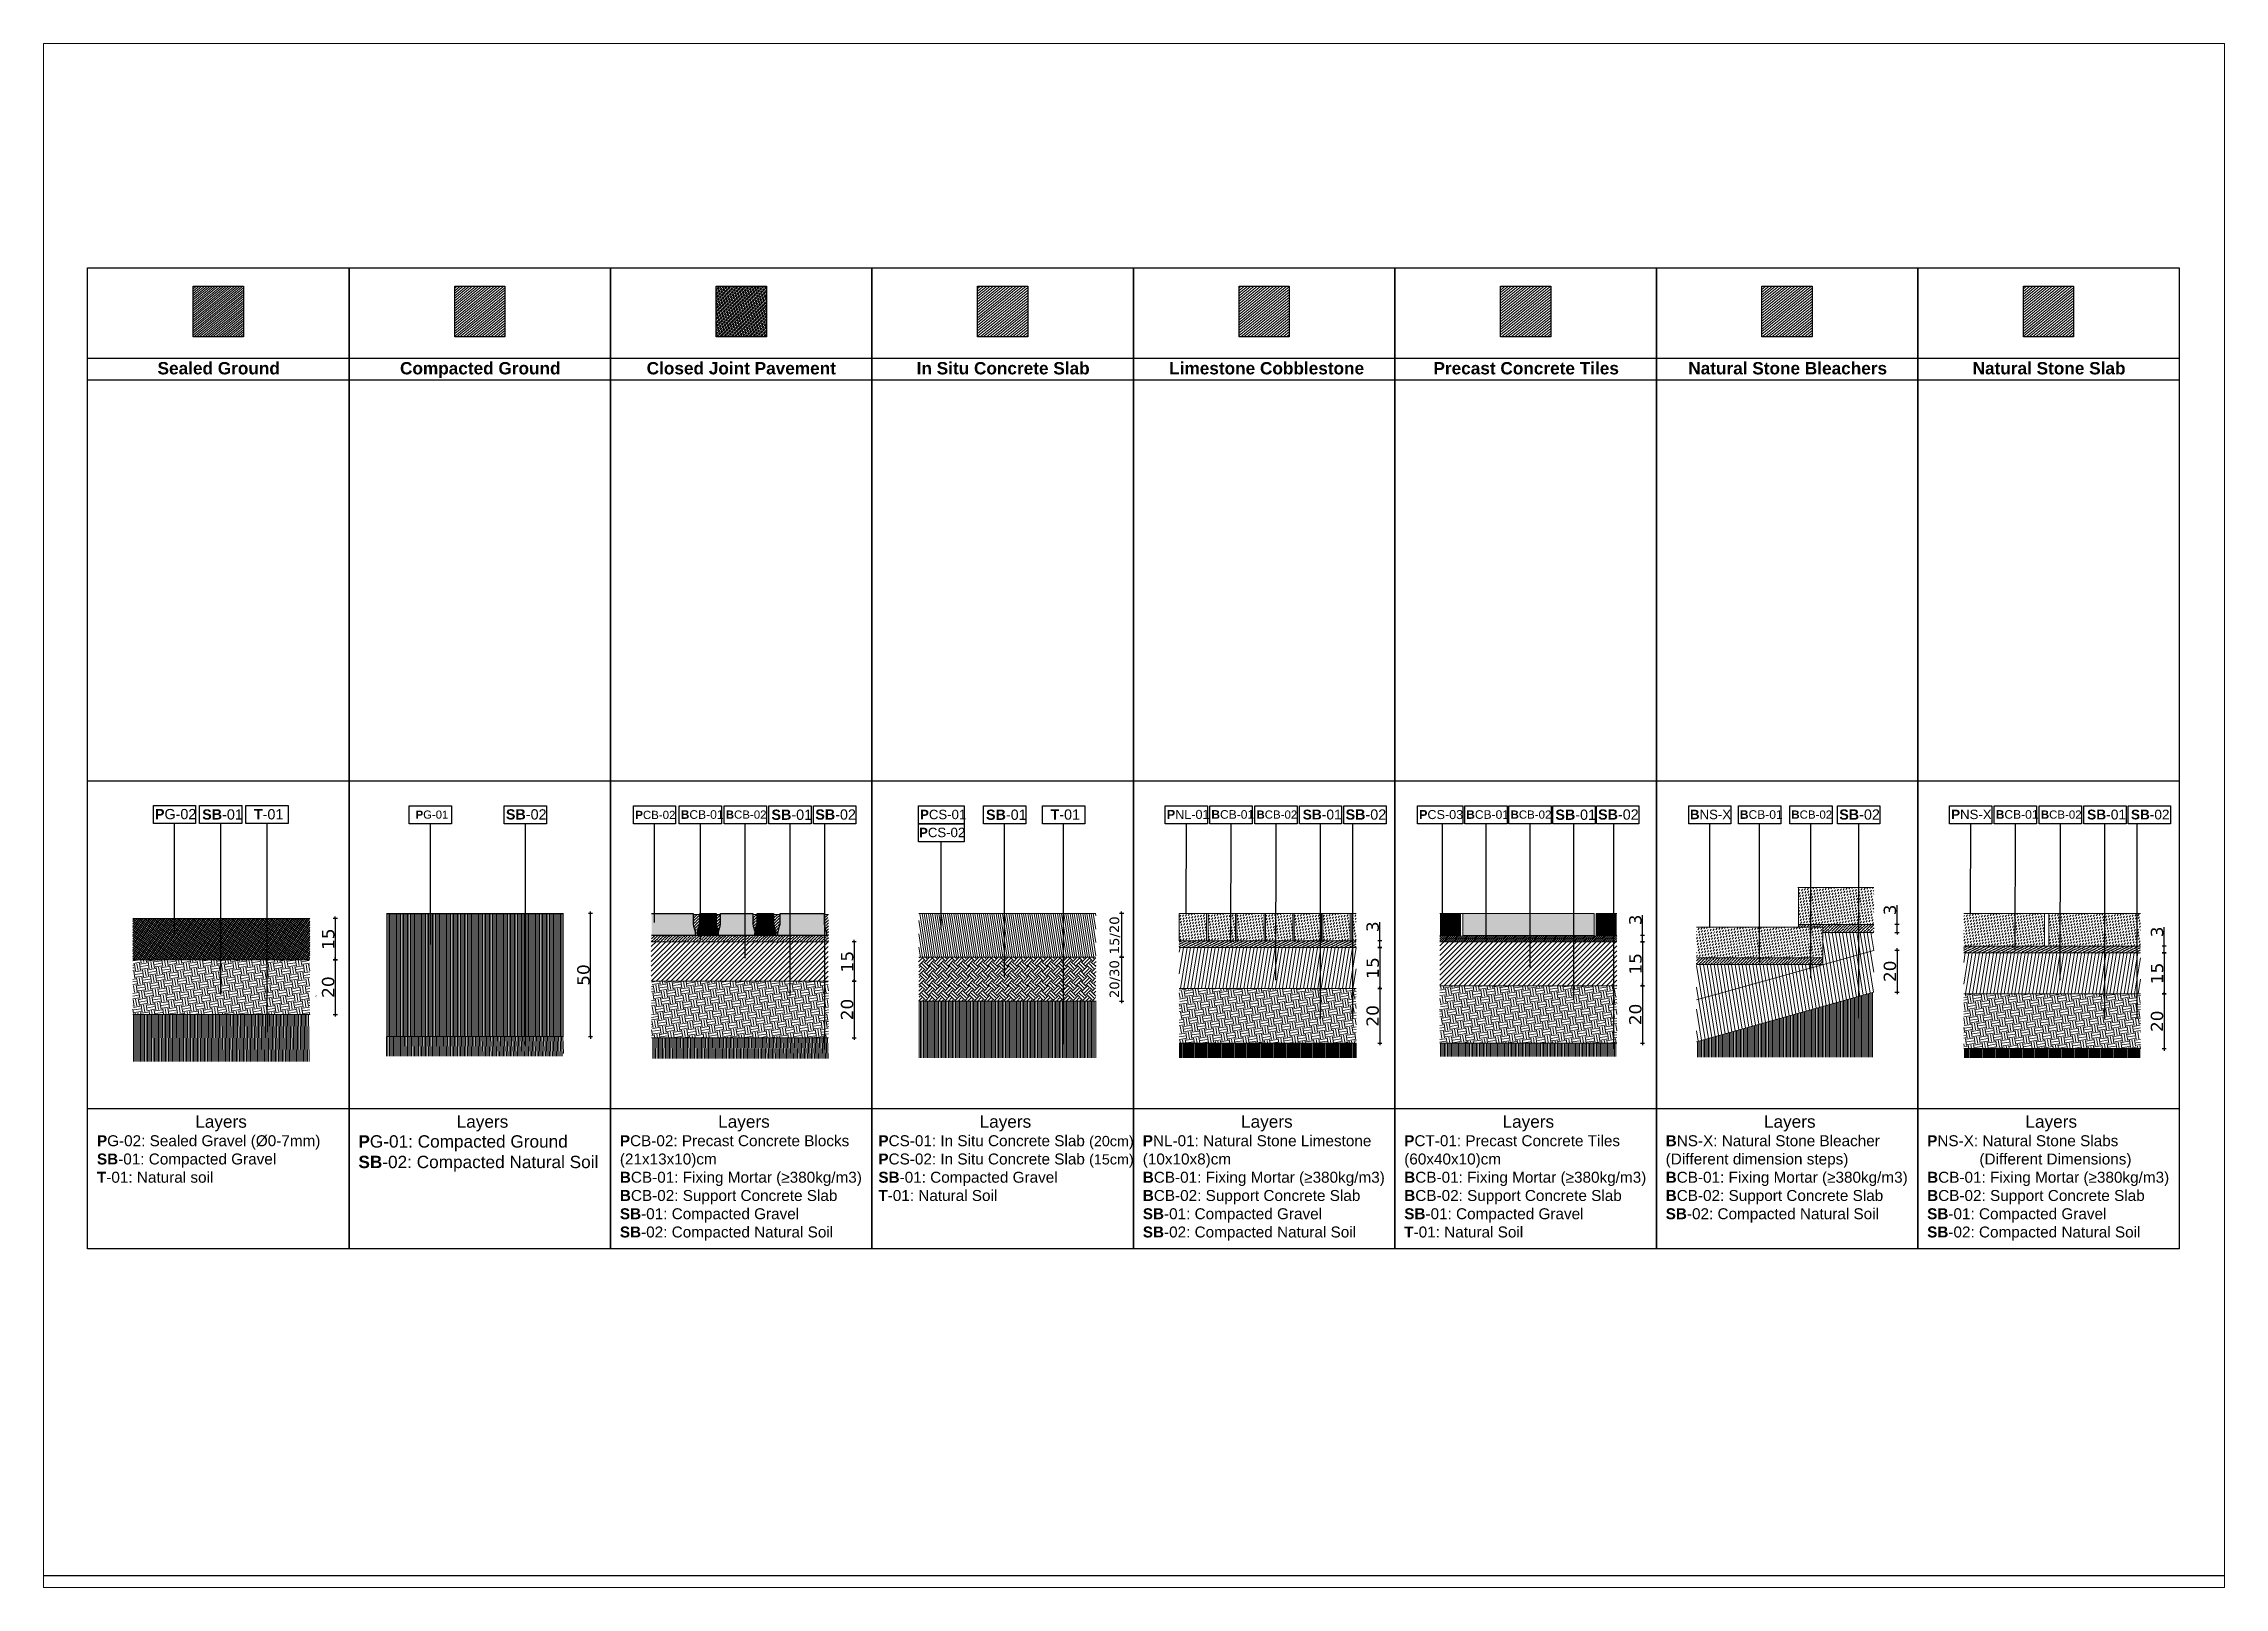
# Paper-space layout 'Layout1' of a CAD drawing. Header units: metres. Extents: x 0.024 to 0.821, y 0.014 to 0.578.
# The model-space entities are those that its viewports show. They can reach past a viewport. Long polylines and large blocks are cut down to what shows.
import ezdxf

# ---------------------------------------------------------------- set-up
doc = ezdxf.new("R2010")
doc.units = ezdxf.units.M
doc.header["$MEASUREMENT"] = 0
doc.header["$PDMODE"] = 34
doc.header["$PDSIZE"] = 1
doc.linetypes.add('HIDDEN', pattern=[0.375, 0.25, -0.125])
for name, color, linetype in [('0-TX-1_25', 7, 'Continuous'), ('01-TX', 7, 'Continuous'), ('02-L-Caratula', 252, 'Continuous'), ('0_Planta_Cotas', 251, 'Continuous'), ('1-L- kodolé', 4, 'Continuous'), ('A-KEYPLAN', 7, 'Continuous'), ('A-KEYPLAN_HATCH', 7, 'Continuous'), ('A_TEXT_2', 7, 'Continuous'), ('COTAUX', 7, 'Continuous')]:
    doc.layers.add(name, color=color, linetype=linetype)
doc.layers.add('00-VIEWORT A1-250', color=7, linetype='Continuous', plot=False)
doc.layers.add('00-VIEWPORT A1-500', color=6, linetype='Continuous', plot=False)
for name, color, linetype, lineweight, true_color in [('03-TR-Paviment_01_Compacted Ground', 7, 'Continuous', 5, 0xb3a36f), ('03-TR-Paviment_02_Sealed Gravel', 7, 'Continuous', 5, 0xa08f54), ('03-TR-Paviment_06_In-Situ Concrete Slab¡', 7, 'Continuous', 5, 0xe8e6e3), ('03-TR-Paviment_07_Precast Concrete Blocks', 7, 'Continuous', 5, 0xe7ddd0), ('03-TR-Paviment_07_Precast irregular Concrete Blocks', 7, 'Continuous', 5, 0xb9b5ac), ('03-TR-Paviment_08_Natural Stone Bleachers', 7, 'Continuous', 5, 0xbcab76), ('03-TR-Paviment_08_Precasted Concrete Blocks', 7, 'Continuous', 5, 0xf7e0cf), ('03-TR-Paviment_09_Natural Stone Slab', 7, 'Continuous', 5, 0x999680), ('03-TR-Paviment_09_Natural Stone Slopes', 7, 'Continuous', 5, 0xbcab76)]:
    doc.layers.add(name, color=color, linetype=linetype, lineweight=lineweight, true_color=true_color)
for name, color, linetype, lineweight in [('1-CM', 7, 'Continuous', 0), ('2-formigó', 4, 'Continuous', 0), ('2-metall', 5, 'Continuous', 0), ('3-TR Formigó', 252, 'Continuous', 0), ('3-TR Seleccionat', 44, 'Continuous', 0), ('3-TR Tot-u', 37, 'Continuous', 0)]:
    doc.layers.add(name, color=color, linetype=linetype, lineweight=lineweight)
doc.layers.add('EIT_3 TR sorra', color=7, linetype='Continuous', true_color=0xd8ceb0)
doc.styles.add('Arial_4', font='arial.ttf', dxfattribs={"height": 1.8})
doc.styles.add('E500', font='verdana.ttf', dxfattribs={"height": 1})
doc.styles.get("Standard").update_dxf_attribs({"font": 'arial.ttf'})
doc.dimstyles.new('E500', dxfattribs={"dimscale": 0.03, "dimtxt": 30, "dimasz": 1, "dimexe": 0.1, "dimexo": 1, "dimgap": 8, "dimtad": 1, "dimzin": 0, "dimdsep": 46, "dimtxsty": 'E500', "dimblk1": 'LINCOT500', "dimblk2": 'LINCOT500', "dimsah": 1, "dimcen": 0.1, "dimdle": 0.1, "dimse1": 1, "dimse2": 1, "dimclrt": 256, "dimadec": 0, "dimazin": 0, "dimtfac": 0.015385, "dimtofl": 0, "dimtmove": 0, "dimatfit": 3, "dimldrblk": 'LINCOT500', "dimfxl": 1, "dimtolj": 1, "dimtzin": 0, "dimarcsym": 0})
pattern_1 = [(44.432546, (-11316.3372, -217.373), (0.41876656, 1.477667357), [1.905, -0.381, 0, -0.381])]
pattern_2 = [(90, (757.29018, -1203.59806), (-0.375, 6e-17), [])]

# ---------------------------------------------------------------- blocks, each defined once
blk = doc.blocks.new('hatch keyplan 2')
at = {"layer": 'A-KEYPLAN_HATCH'}
blk.add_lwpolyline([(0, 0.00548), (0.01287, 0.00548), (0.01287, 0), (0, 0)], close=True, dxfattribs=at)
blk = doc.blocks.new('hatch keyplan')
at = {"layer": 'A-KEYPLAN_HATCH'}
blk.add_blockref('hatch keyplan 2', (1.43058, 0.85215), dxfattribs=at)
blk = doc.blocks.new('PCB03')
at = {"layer": 'A-KEYPLAN_HATCH'}
blk.add_blockref('hatch keyplan', (-1.42958, -0.85215), dxfattribs=at)
at = {"layer": 'A_TEXT_2', "insert": (0.0002, 0.00399), "char_height": 0.0025, "attachment_point": 1}
blk.add_mtext_dynamic_manual_height_columns('\\pi0.00139;{\\fArial|b1|i0|c0|p34;P}CB-02', width=0.0145619, gutter_width=0.015, heights=[0], dxfattribs=at)
blk = doc.blocks.new('B-CB01')
at = {"layer": 'A-KEYPLAN_HATCH'}
blk.add_blockref('hatch keyplan', (-1.43058, -0.85215), dxfattribs=at)
at = {"layer": 'A_TEXT_2', "insert": (-0.00116, 0.00417), "char_height": 0.002625, "attachment_point": 1}
blk.add_mtext_dynamic_manual_height_columns('\\pi0.00159;{\\fArial|b1|i0|c0|p34;B}CB-01', width=0.01529, gutter_width=0.01575, heights=[0], dxfattribs=at)
blk = doc.blocks.new('B-CB02')
at = {"layer": 'A-KEYPLAN_HATCH'}
blk.add_blockref('hatch keyplan', (-1.43058, -0.85215), dxfattribs=at)
at = {"layer": 'A_TEXT_2', "insert": (-0.0008, 0.00409), "char_height": 0.0025, "attachment_point": 1}
blk.add_mtext_dynamic_manual_height_columns('\\pi0.00129;{\\fArial|b1|i0|c0|p34;B}CB-02', width=0.0145619, gutter_width=0.015, heights=[0], dxfattribs=at)
blk = doc.blocks.new('SB-02')
at = {"layer": 'A-KEYPLAN_HATCH'}
blk.add_blockref('hatch keyplan', (-1.43058, -0.85215), dxfattribs=at)
at = {"layer": 'A_TEXT_2', "insert": (-0.00261, 0.00442), "char_height": 0.003125, "attachment_point": 1}
blk.add_mtext_dynamic_manual_height_columns('\\pi0.00311;{\\fArial|b1|i0|c0|p34;SB}-02', width=0.0182024, gutter_width=0.01875, heights=[0], dxfattribs=at)
blk = doc.blocks.new('SB-01')
at = {"layer": 'A-KEYPLAN_HATCH'}
blk.add_blockref('hatch keyplan', (-1.43058, -0.85215), dxfattribs=at)
at = {"layer": 'A_TEXT_2', "insert": (-0.00261, 0.00436), "char_height": 0.003125, "attachment_point": 1}
blk.add_mtext_dynamic_manual_height_columns('\\pi0.00339;{\\fArial|b1|i0|c0|p34;SB}-01', width=0.0182024, gutter_width=0.01875, heights=[0], dxfattribs=at)
blk = doc.blocks.new('LINCOT500')
for p, q in [((0, -25), (0, 25)), ((0, 0), (25, 0))]:
    blk.add_line(p, q)
at = {"const_width": 4.69}
blk.add_lwpolyline([(9, -9), (-9, 9)], dxfattribs=at)
at = {"layer": 'COTAUX'}
blk.add_line((0, 0), (-3, 0), dxfattribs=at)
blk = doc.blocks.new('*D167')
at = {"layer": '0_Planta_Cotas', "color": 0, "lineweight": -2, "transparency": 16777216}
blk.add_line((89.08, -264.84), (89.08, -279.18), dxfattribs=at)
at = {"layer": 'Defpoints', "color": 0, "transparency": 16777216}
for p in [(79.73, -264.81), (79.64, -279.21), (89.08, -279.21)]:
    blk.add_point(p, dxfattribs=at)
at = {"layer": '0_Planta_Cotas', "color": 0, "lineweight": -2, "transparency": 16777216, "xscale": 0.03, "yscale": 0.03, "zscale": 0.03}
for p, rotation in [((89.08, -264.81), 90), ((89.08, -279.21), 270)]:
    blk.add_blockref('LINCOT500', p, dxfattribs=dict(at, rotation=rotation))
at = {"layer": '0_Planta_Cotas', "transparency": 16777216, "insert": (86.53, -272.01), "char_height": 1, "attachment_point": 5, "rotation": 90, "style": 'E500'}
blk.add_mtext('\\A1;{\\H4.5x;15\\H0.55556x; }', dxfattribs=at)
blk = doc.blocks.new('*D168')
at = {"layer": '0_Planta_Cotas', "color": 0, "lineweight": -2, "transparency": 16777216}
blk.add_line((89.08, -279.24), (89.08, -299.78), dxfattribs=at)
at = {"layer": 'Defpoints', "color": 0, "transparency": 16777216}
for p in [(79.64, -279.21), (79.64, -299.81), (89.08, -299.81)]:
    blk.add_point(p, dxfattribs=at)
at = {"layer": '0_Planta_Cotas', "color": 0, "lineweight": -2, "transparency": 16777216, "xscale": 0.03, "yscale": 0.03, "zscale": 0.03}
for p, rotation in [((89.08, -279.21), 90), ((89.08, -299.81), 270)]:
    blk.add_blockref('LINCOT500', p, dxfattribs=dict(at, rotation=rotation))
at = {"layer": '0_Planta_Cotas', "transparency": 16777216, "insert": (86.49, -289.51), "char_height": 1, "attachment_point": 5, "rotation": 90, "style": 'E500'}
blk.add_mtext('\\A1;{\\H4.5x;20\\H0.55556x; }', dxfattribs=at)
blk = doc.blocks.new('PCS01')
at = {"layer": 'A-KEYPLAN_HATCH'}
blk.add_lwpolyline([(0.00047, 0.00548), (0.01437, 0.00548), (0.01437, 0), (0.00047, 0)], close=True, dxfattribs=at)
at = {"layer": 'A_TEXT_2', "insert": (-0.00088, 0.00431), "char_height": 0.002875, "attachment_point": 1}
blk.add_mtext_dynamic_manual_height_columns('\\pi0.00186;{\\fArial|b1|i0|c0|p34;P}CS-01', width=0.0167462, gutter_width=0.01725, heights=[0], dxfattribs=at)
blk = doc.blocks.new('PCS02')
at = {"layer": 'A-KEYPLAN_HATCH'}
blk.add_lwpolyline([(-0.00054, 0.00548), (0.01337, 0.00548), (0.01337, 0), (-0.00054, 0)], close=True, dxfattribs=at)
at = {"layer": 'A_TEXT_2', "insert": (-0.00192, 0.00431), "char_height": 0.002875, "attachment_point": 1}
blk.add_mtext_dynamic_manual_height_columns('\\pi0.00159;{\\fArial|b1|i0|c0|p34;P}CS-02', width=0.0167462, gutter_width=0.01725, heights=[0], dxfattribs=at)
blk = doc.blocks.new('T-01')
at = {"layer": 'A-KEYPLAN_HATCH'}
blk.add_blockref('hatch keyplan', (-1.43058, -0.85215), dxfattribs=at)
at = {"layer": 'A_TEXT_2', "insert": (-0.00261, 0.00442), "char_height": 0.003125, "attachment_point": 1}
blk.add_mtext_dynamic_manual_height_columns('\\pi0.00506;{\\fArial|b1|i0|c0|p34;T}-01', width=0.0182024, gutter_width=0.01875, heights=[0], dxfattribs=at)
blk = doc.blocks.new('*D169')
at = {"layer": '0_Planta_Cotas', "color": 0, "lineweight": -2, "transparency": 16777216}
blk.add_line((91.24, -254.44), (91.24, -270.38), dxfattribs=at)
at = {"layer": 'Defpoints', "color": 0, "transparency": 16777216}
for p in [(81.8, -254.41), (81.8, -270.41), (91.24, -270.41)]:
    blk.add_point(p, dxfattribs=at)
at = {"layer": '0_Planta_Cotas', "color": 0, "lineweight": -2, "transparency": 16777216, "xscale": 0.03, "yscale": 0.03, "zscale": 0.03}
for p, rotation in [((91.24, -254.41), 90), ((91.24, -270.41), 270)]:
    blk.add_blockref('LINCOT500', p, dxfattribs=dict(at, rotation=rotation))
at = {"layer": '0_Planta_Cotas', "transparency": 16777216, "insert": (88.81, -262.41), "char_height": 1, "width": 0.1099, "attachment_point": 5, "rotation": 90, "style": 'E500'}
blk.add_mtext('\\A1;{\\H3.5x;15/20}', dxfattribs=at)
blk = doc.blocks.new('*D170')
at = {"layer": '0_Planta_Cotas', "color": 0, "lineweight": -2, "transparency": 16777216}
blk.add_line((91.24, -270.44), (91.24, -286.38), dxfattribs=at)
at = {"layer": 'Defpoints', "color": 0, "transparency": 16777216}
for p in [(81.8, -270.41), (81.8, -286.41), (91.24, -286.41)]:
    blk.add_point(p, dxfattribs=at)
at = {"layer": '0_Planta_Cotas', "color": 0, "lineweight": -2, "transparency": 16777216, "xscale": 0.03, "yscale": 0.03, "zscale": 0.03}
for p, rotation in [((91.24, -270.41), 90), ((91.24, -286.41), 270)]:
    blk.add_blockref('LINCOT500', p, dxfattribs=dict(at, rotation=rotation))
at = {"layer": '0_Planta_Cotas', "transparency": 16777216, "insert": (88.81, -278.41), "char_height": 1, "attachment_point": 5, "rotation": 90, "style": 'E500'}
blk.add_mtext('\\A1;{\\H3.5x;20/30}', dxfattribs=at)
blk = doc.blocks.new('PCB01')
at = {"layer": 'A-KEYPLAN_HATCH'}
blk.add_lwpolyline([(0.00049, 0.00548), (0.01437, 0.00548), (0.01437, 0), (0.00049, 0)], close=True, dxfattribs=at)
at = {"layer": 'A_TEXT_2', "insert": (-0.00052, 0.00422), "char_height": 0.00275, "attachment_point": 1}
blk.add_mtext_dynamic_manual_height_columns('\\pi0.00151;{\\fArial|b1|i0|c0|p34;P}CS-03', width=0.0160181, gutter_width=0.0165, heights=[0], dxfattribs=at)
blk = doc.blocks.new('*D171')
at = {"layer": '0_Planta_Cotas', "color": 0, "lineweight": -2, "transparency": 16777216}
blk.add_line((90.5, -264.84), (90.5, -280.78), dxfattribs=at)
at = {"layer": 'Defpoints', "color": 0, "transparency": 16777216}
for p in [(81.15, -264.81), (81.06, -280.81), (90.5, -280.81)]:
    blk.add_point(p, dxfattribs=at)
at = {"layer": '0_Planta_Cotas', "color": 0, "lineweight": -2, "transparency": 16777216, "xscale": 0.03, "yscale": 0.03, "zscale": 0.03}
for p, rotation in [((90.5, -264.81), 90), ((90.5, -280.81), 270)]:
    blk.add_blockref('LINCOT500', p, dxfattribs=dict(at, rotation=rotation))
at = {"layer": '0_Planta_Cotas', "transparency": 16777216, "insert": (87.96, -272.81), "char_height": 1, "attachment_point": 5, "rotation": 90, "style": 'E500'}
blk.add_mtext('\\A1;{\\H4.5x;15}', dxfattribs=at)
blk = doc.blocks.new('*D172')
at = {"layer": '0_Planta_Cotas', "color": 0, "lineweight": -2, "transparency": 16777216}
blk.add_line((90.5, -280.84), (90.5, -301.78), dxfattribs=at)
at = {"layer": 'Defpoints', "color": 0, "transparency": 16777216}
for p in [(81.06, -280.81), (81.06, -301.81), (90.5, -301.81)]:
    blk.add_point(p, dxfattribs=at)
at = {"layer": '0_Planta_Cotas', "color": 0, "lineweight": -2, "transparency": 16777216, "xscale": 0.03, "yscale": 0.03, "zscale": 0.03}
for p, rotation in [((90.5, -280.81), 90), ((90.5, -301.81), 270)]:
    blk.add_blockref('LINCOT500', p, dxfattribs=dict(at, rotation=rotation))
at = {"layer": '0_Planta_Cotas', "transparency": 16777216, "insert": (87.92, -291.31), "char_height": 1, "width": 0.2033, "attachment_point": 5, "rotation": 90, "style": 'E500'}
blk.add_mtext('\\A1;{\\H4.5x;20}', dxfattribs=at)
blk = doc.blocks.new('*D173')
at = {"layer": '0_Planta_Cotas', "color": 0, "lineweight": -2, "transparency": 16777216}
for p, q in [((90.5, -262.41), (90.5, -255.09)), ((90.5, -264.78), (90.5, -262.44))]:
    blk.add_line(p, q, dxfattribs=at)
at = {"layer": 'Defpoints', "color": 0, "transparency": 16777216}
for p in [(81.08, -262.41), (81.06, -264.81), (90.5, -264.81)]:
    blk.add_point(p, dxfattribs=at)
at = {"layer": '0_Planta_Cotas', "color": 0, "lineweight": -2, "transparency": 16777216, "xscale": 0.03, "yscale": 0.03, "zscale": 0.03}
for p, rotation in [((90.5, -262.41), 90), ((90.5, -264.81), 270)]:
    blk.add_blockref('LINCOT500', p, dxfattribs=dict(at, rotation=rotation))
at = {"layer": '0_Planta_Cotas', "transparency": 16777216, "insert": (87.92, -256.81), "char_height": 1, "attachment_point": 5, "rotation": 90, "style": 'E500'}
blk.add_mtext('\\A1;{\\H4.5x;3}', dxfattribs=at)
blk = doc.blocks.new('*D174')
at = {"layer": '0_Planta_Cotas', "color": 0, "lineweight": -2, "transparency": 16777216}
for p, q in [((87.97, -258.39), (87.97, -251.42)), ((87.97, -261.36), (87.97, -258.42))]:
    blk.add_line(p, q, dxfattribs=at)
at = {"layer": 'Defpoints', "color": 0, "transparency": 16777216}
for p in [(79.43, -261.39), (79.62, -258.39), (87.97, -261.39)]:
    blk.add_point(p, dxfattribs=at)
at = {"layer": '0_Planta_Cotas', "color": 0, "lineweight": -2, "transparency": 16777216, "xscale": 0.03, "yscale": 0.03, "zscale": 0.03}
for p, rotation in [((87.97, -258.39), 90), ((87.97, -261.39), 270)]:
    blk.add_blockref('LINCOT500', p, dxfattribs=dict(at, rotation=rotation))
at = {"layer": '0_Planta_Cotas', "transparency": 16777216, "insert": (85.38, -253.14), "char_height": 1, "attachment_point": 5, "rotation": 90, "style": 'E500'}
blk.add_mtext('\\A1;{\\H4.5x;3}', dxfattribs=at)
blk = doc.blocks.new('*D175')
at = {"layer": '0_Planta_Cotas', "color": 0, "lineweight": -2, "transparency": 16777216}
blk.add_line((87.97, -267.93), (87.97, -283.17), dxfattribs=at)
at = {"layer": 'Defpoints', "color": 0, "transparency": 16777216}
for p in [(79.43, -267.9), (79.53, -283.2), (87.97, -283.2)]:
    blk.add_point(p, dxfattribs=at)
at = {"layer": '0_Planta_Cotas', "color": 0, "lineweight": -2, "transparency": 16777216, "xscale": 0.03, "yscale": 0.03, "zscale": 0.03}
for p, rotation in [((87.97, -267.9), 90), ((87.97, -283.2), 270)]:
    blk.add_blockref('LINCOT500', p, dxfattribs=dict(at, rotation=rotation))
at = {"layer": '0_Planta_Cotas', "transparency": 16777216, "insert": (85.38, -275.55), "char_height": 1, "attachment_point": 5, "rotation": 90, "style": 'E500'}
blk.add_mtext('\\A1;{\\H4.5x;20}', dxfattribs=at)
blk = doc.blocks.new('*D176')
at = {"layer": '0_Planta_Cotas', "color": 0, "lineweight": -2, "transparency": 16777216}
for p, q in [((90.03, -266.41), (90.03, -259.44)), ((90.03, -268.78), (90.03, -266.44))]:
    blk.add_line(p, q, dxfattribs=at)
at = {"layer": 'Defpoints', "color": 0, "transparency": 16777216}
for p in [(81.59, -268.81), (81.68, -266.41), (90.03, -268.81)]:
    blk.add_point(p, dxfattribs=at)
at = {"layer": '0_Planta_Cotas', "color": 0, "lineweight": -2, "transparency": 16777216, "xscale": 0.03, "yscale": 0.03, "zscale": 0.03}
for p, rotation in [((90.03, -266.41), 90), ((90.03, -268.81), 270)]:
    blk.add_blockref('LINCOT500', p, dxfattribs=dict(at, rotation=rotation))
at = {"layer": '0_Planta_Cotas', "transparency": 16777216, "insert": (87.45, -261.16), "char_height": 1, "attachment_point": 5, "rotation": 90, "style": 'E500'}
blk.add_mtext('\\A1;{\\H4.5x;3}', dxfattribs=at)
blk = doc.blocks.new('*D177')
at = {"layer": '0_Planta_Cotas', "color": 0, "lineweight": -2, "transparency": 16777216}
blk.add_line((90.03, -283.84), (90.03, -303.78), dxfattribs=at)
at = {"layer": 'Defpoints', "color": 0, "transparency": 16777216}
for p in [(81.59, -283.81), (81.39, -303.81), (90.03, -303.81)]:
    blk.add_point(p, dxfattribs=at)
at = {"layer": '0_Planta_Cotas', "color": 0, "lineweight": -2, "transparency": 16777216, "xscale": 0.03, "yscale": 0.03, "zscale": 0.03}
for p, rotation in [((90.03, -283.81), 90), ((90.03, -303.81), 270)]:
    blk.add_blockref('LINCOT500', p, dxfattribs=dict(at, rotation=rotation))
at = {"layer": '0_Planta_Cotas', "transparency": 16777216, "insert": (87.45, -293.81), "char_height": 1, "attachment_point": 5, "rotation": 90, "style": 'E500'}
blk.add_mtext('\\A1;{\\H4.5x;20 }', dxfattribs=at)
blk = doc.blocks.new('*D178')
at = {"layer": '0_Planta_Cotas', "color": 0, "lineweight": -2, "transparency": 16777216}
blk.add_line((90.03, -268.84), (90.03, -283.78), dxfattribs=at)
at = {"layer": 'Defpoints', "color": 0, "transparency": 16777216}
for p in [(81.59, -268.81), (81.39, -283.81), (90.03, -283.81)]:
    blk.add_point(p, dxfattribs=at)
at = {"layer": '0_Planta_Cotas', "color": 0, "lineweight": -2, "transparency": 16777216, "xscale": 0.03, "yscale": 0.03, "zscale": 0.03}
for p, rotation in [((90.03, -268.81), 90), ((90.03, -283.81), 270)]:
    blk.add_blockref('LINCOT500', p, dxfattribs=dict(at, rotation=rotation))
at = {"layer": '0_Planta_Cotas', "transparency": 16777216, "insert": (87.49, -276.31), "char_height": 1, "attachment_point": 5, "rotation": 90, "style": 'E500'}
blk.add_mtext('\\A1;{\\H4.5x;15}', dxfattribs=at)
blk = doc.blocks.new('PG02')
at = {"layer": 'A-KEYPLAN_HATCH'}
blk.add_blockref('hatch keyplan', (-1.42958, -0.85215), dxfattribs=at)
at = {"layer": 'A_TEXT_2', "insert": (-0.00161, 0.00447), "char_height": 0.003125, "attachment_point": 1}
blk.add_mtext_dynamic_manual_height_columns('\\pi0.00307,t0.01557;{\\fArial|b1|i0|c0|p34;P}G-02', width=0.0182024, gutter_width=0.01875, heights=[0], dxfattribs=at)
blk = doc.blocks.new('*D163')
at = {"layer": '0_Planta_Cotas', "color": 0, "lineweight": -2, "transparency": 16777216}
blk.add_line((90.53, -256.34), (90.53, -271.28), dxfattribs=at)
at = {"layer": 'Defpoints', "color": 0, "transparency": 16777216}
for p in [(81.18, -256.31), (81.18, -271.31), (90.53, -271.31)]:
    blk.add_point(p, dxfattribs=at)
at = {"layer": '0_Planta_Cotas', "color": 0, "lineweight": -2, "transparency": 16777216, "xscale": 0.03, "yscale": 0.03, "zscale": 0.03}
for p, rotation in [((90.53, -256.31), 90), ((90.53, -271.31), 270)]:
    blk.add_blockref('LINCOT500', p, dxfattribs=dict(at, rotation=rotation))
at = {"layer": '0_Planta_Cotas', "transparency": 16777216, "insert": (87.98, -263.81), "char_height": 1, "attachment_point": 5, "rotation": 90, "style": 'E500'}
blk.add_mtext('\\A1;{\\H4.5x;15 }', dxfattribs=at)
blk = doc.blocks.new('*D164')
at = {"layer": '0_Planta_Cotas', "color": 0, "lineweight": -2, "transparency": 16777216}
blk.add_line((90.53, -271.34), (90.53, -291.28), dxfattribs=at)
at = {"layer": 'Defpoints', "color": 0, "transparency": 16777216}
for p in [(81.18, -271.31), (81.18, -291.31), (90.53, -291.31)]:
    blk.add_point(p, dxfattribs=at)
at = {"layer": '0_Planta_Cotas', "color": 0, "lineweight": -2, "transparency": 16777216, "xscale": 0.03, "yscale": 0.03, "zscale": 0.03}
for p, rotation in [((90.53, -271.31), 90), ((90.53, -291.31), 270)]:
    blk.add_blockref('LINCOT500', p, dxfattribs=dict(at, rotation=rotation))
at = {"layer": '0_Planta_Cotas', "transparency": 16777216, "insert": (87.94, -281.31), "char_height": 1, "attachment_point": 5, "rotation": 90, "style": 'E500'}
blk.add_mtext('\\A1;{\\H4.5x;20 }', dxfattribs=at)
blk = doc.blocks.new('PG01')
at = {"layer": '01-TX'}
blk.add_blockref('hatch keyplan', (-1.42958, -0.85215), dxfattribs=at)
at = {"layer": 'A_TEXT_2', "lineweight": 211, "insert": (0.00021, 0.00402), "char_height": 0.0024588, "attachment_point": 1, "line_spacing_factor": 0.938532, "style": 'Arial_4'}
blk.add_mtext_dynamic_manual_height_columns('\\pi0.00276;{\\fArial|b1|i0|c0|p34;P}G-01', width=0.0145619, gutter_width=0.015, heights=[0], dxfattribs=at)
blk = doc.blocks.new('*D162')
at = {"layer": '0_Planta_Cotas', "color": 0, "lineweight": -2, "transparency": 16777216}
blk.add_line((88.27, -299.38), (88.27, -254.44), dxfattribs=at)
at = {"layer": 'Defpoints', "color": 0, "transparency": 16777216}
for p in [(78.33, -254.41), (88.27, -254.41), (78.33, -299.41)]:
    blk.add_point(p, dxfattribs=at)
at = {"layer": '0_Planta_Cotas', "color": 0, "lineweight": -2, "transparency": 16777216, "xscale": 0.03, "yscale": 0.03, "zscale": 0.03}
for p, rotation in [((88.27, -254.41), 90), ((88.27, -299.41), 270)]:
    blk.add_blockref('LINCOT500', p, dxfattribs=dict(at, rotation=rotation))
at = {"layer": '0_Planta_Cotas', "transparency": 16777216, "insert": (85.68, -276.91), "char_height": 1, "attachment_point": 5, "rotation": 90, "style": 'E500'}
blk.add_mtext('\\A1;{\\H4.5x;50}', dxfattribs=at)
blk = doc.blocks.new('*D182')
at = {"layer": '0_Planta_Cotas', "color": 0, "lineweight": -2, "transparency": 16777216}
for p, q in [((90.03, -264.42), (90.03, -257.56)), ((90.03, -266.79), (90.03, -264.45))]:
    blk.add_line(p, q, dxfattribs=at)
at = {"layer": 'Defpoints', "color": 0, "transparency": 16777216}
for p in [(81.59, -266.82), (81.68, -264.42), (90.03, -266.82)]:
    blk.add_point(p, dxfattribs=at)
at = {"layer": '0_Planta_Cotas', "color": 0, "lineweight": -2, "transparency": 16777216, "xscale": 0.03, "yscale": 0.03, "zscale": 0.03}
for p, rotation in [((90.03, -264.42), 90), ((90.03, -266.82), 270)]:
    blk.add_blockref('LINCOT500', p, dxfattribs=dict(at, rotation=rotation))
at = {"layer": '0_Planta_Cotas', "transparency": 16777216, "insert": (87.45, -259.28), "char_height": 1, "attachment_point": 5, "rotation": 90, "style": 'E500'}
blk.add_mtext('\\A1;{\\H4.5x;3}', dxfattribs=at)
blk = doc.blocks.new('*D183')
at = {"layer": '0_Planta_Cotas', "color": 0, "lineweight": -2, "transparency": 16777216}
blk.add_line((90.03, -281.85), (90.03, -301.79), dxfattribs=at)
at = {"layer": 'Defpoints', "color": 0, "transparency": 16777216}
for p in [(81.59, -281.82), (81.39, -301.82), (90.03, -301.82)]:
    blk.add_point(p, dxfattribs=at)
at = {"layer": '0_Planta_Cotas', "color": 0, "lineweight": -2, "transparency": 16777216, "xscale": 0.03, "yscale": 0.03, "zscale": 0.03}
for p, rotation in [((90.03, -281.82), 90), ((90.03, -301.82), 270)]:
    blk.add_blockref('LINCOT500', p, dxfattribs=dict(at, rotation=rotation))
at = {"layer": '0_Planta_Cotas', "transparency": 16777216, "insert": (87.45, -291.82), "char_height": 1, "attachment_point": 5, "rotation": 90, "style": 'E500'}
blk.add_mtext('\\A1;{\\H4.5x;20 }', dxfattribs=at)
blk = doc.blocks.new('*D184')
at = {"layer": '0_Planta_Cotas', "color": 0, "lineweight": -2, "transparency": 16777216}
blk.add_line((90.03, -266.85), (90.03, -281.79), dxfattribs=at)
at = {"layer": 'Defpoints', "color": 0, "transparency": 16777216}
for p in [(81.59, -266.82), (81.39, -281.82), (90.03, -281.82)]:
    blk.add_point(p, dxfattribs=at)
at = {"layer": '0_Planta_Cotas', "color": 0, "lineweight": -2, "transparency": 16777216, "xscale": 0.03, "yscale": 0.03, "zscale": 0.03}
for p, rotation in [((90.03, -266.82), 90), ((90.03, -281.82), 270)]:
    blk.add_blockref('LINCOT500', p, dxfattribs=dict(at, rotation=rotation))
at = {"layer": '0_Planta_Cotas', "transparency": 16777216, "insert": (87.49, -274.32), "char_height": 1, "attachment_point": 5, "rotation": 90, "style": 'E500'}
blk.add_mtext('\\A1;{\\H4.5x;15}', dxfattribs=at)
blk = doc.blocks.new('Ficha técnica P_06')
at = {"layer": '03-TR-Paviment_07_Precast irregular Concrete Blocks'}
h = blk.add_hatch(dxfattribs=at)
h.set_pattern_fill('NET3', color=256, scale=7.5, angle=45)
h.paths.add_polyline_path([(38.603, -25.27), (56.955, -25.27), (56.955, -43.754), (38.603, -43.754)])
h = blk.add_hatch(color=256, dxfattribs=at)
h.dxf.hatch_style = 1
h.paths.add_polyline_path([(30.188, -254.476), (30.124, -254.476), (30.124, -254.408), (15.029, -254.408), (15.029, -262.408), (30.991, -262.408), (30.991, -261.752, 0.0699225), (30.841, -260.685), (30.365, -259.026, -0.0699225), (30.188, -257.766)])
h = blk.add_hatch(color=256, dxfattribs=at)
h.dxf.hatch_style = 1
edge = h.paths.add_edge_path()
edge.add_line((31.791, -262.408), (31.791, -261.752))
edge.add_arc((35.664, -261.752), 3.873, 164.000977, 179.999997, ccw=False)
edge.add_line((31.941, -260.685), (32.417, -259.026))
edge.add_arc((28.022, -257.766), 4.572, 344.000983, 360.000002)
edge.add_line((32.594, -257.766), (32.594, -254.476))
edge.add_line((32.594, -254.476), (32.658, -254.476))
edge.add_line((32.658, -254.476), (32.658, -254.408))
edge.add_line((32.658, -254.408), (38.521, -254.408))
edge.add_line((38.521, -254.408), (38.521, -254.476))
edge.add_line((38.521, -254.476), (38.585, -254.476))
edge.add_line((38.585, -254.476), (38.585, -257.766))
edge.add_arc((43.157, -257.766), 4.572, 179.999997, 195.999017)
edge.add_line((38.762, -259.026), (39.238, -260.685))
edge.add_arc((35.515, -261.752), 3.873, -0.000004, 15.999016, ccw=False)
edge.add_line((39.388, -261.752), (39.388, -262.408))
edge.add_line((39.388, -262.408), (31.791, -262.408))
h = blk.add_hatch(color=256, dxfattribs=at)
h.dxf.hatch_style = 1
edge = h.paths.add_edge_path()
edge.add_line((39.388, -262.408), (39.388, -261.752))
edge.add_arc((43.261, -261.752), 3.873, 164.000985, 180.000004, ccw=False)
edge.add_line((39.538, -260.685), (40.014, -259.026))
edge.add_arc((35.619, -257.766), 4.572, 344.000981, 360.000001)
edge.add_line((40.191, -257.766), (40.191, -254.476))
edge.add_line((40.191, -254.476), (40.255, -254.476))
edge.add_line((40.255, -254.476), (40.255, -254.408))
edge.add_line((40.255, -254.408), (51.921, -254.408))
edge.add_line((51.921, -254.408), (51.921, -254.476))
edge.add_line((51.921, -254.476), (51.984, -254.476))
edge.add_line((51.984, -254.476), (51.984, -257.766))
edge.add_arc((56.556, -257.766), 4.572, 180.000002, 195.999021)
edge.add_line((52.161, -259.026), (52.637, -260.685))
edge.add_arc((48.914, -261.752), 3.873, 0.000001, 15.99902, ccw=False)
edge.add_line((52.787, -261.752), (52.787, -262.408))
edge.add_line((52.787, -262.408), (39.388, -262.408))
h = blk.add_hatch(color=256, dxfattribs=at)
h.dxf.hatch_style = 1
edge = h.paths.add_edge_path()
edge.add_line((52.787, -262.408), (52.787, -261.752))
edge.add_arc((56.661, -261.752), 3.873, 164.00098, 179.999999, ccw=False)
edge.add_line((52.937, -260.685), (53.413, -259.026))
edge.add_arc((49.019, -257.766), 4.572, 344.000982, 360.000002)
edge.add_line((53.59, -257.766), (53.59, -254.476))
edge.add_line((53.59, -254.476), (53.654, -254.476))
edge.add_line((53.654, -254.476), (53.654, -254.408))
edge.add_line((53.654, -254.408), (59.518, -254.408))
edge.add_line((59.518, -254.408), (59.518, -254.476))
edge.add_line((59.518, -254.476), (59.581, -254.476))
edge.add_line((59.581, -254.476), (59.581, -257.766))
edge.add_arc((64.153, -257.766), 4.572, 179.999998, 195.999017)
edge.add_line((59.759, -259.026), (60.234, -260.685))
edge.add_arc((56.511, -261.752), 3.873, 0.000001, 15.99902, ccw=False)
edge.add_line((60.384, -261.752), (60.384, -262.408))
edge.add_line((60.384, -262.408), (52.787, -262.408))
h = blk.add_hatch(color=256, dxfattribs=at)
h.dxf.hatch_style = 1
edge = h.paths.add_edge_path()
edge.add_line((61.184, -262.408), (61.184, -261.752))
edge.add_arc((65.058, -261.752), 3.873, 164.000981, 180, ccw=False)
edge.add_line((61.334, -260.685), (61.81, -259.026))
edge.add_arc((57.416, -257.766), 4.572, 344.00098, 359.999999)
edge.add_line((61.987, -257.766), (61.987, -254.476))
edge.add_line((61.987, -254.476), (62.051, -254.476))
edge.add_line((62.051, -254.476), (62.051, -254.408))
edge.add_line((62.051, -254.408), (78.017, -254.408))
edge.add_line((78.017, -254.408), (78.017, -254.476))
edge.add_line((78.017, -254.476), (78.08, -254.476))
edge.add_line((78.08, -254.476), (78.08, -257.766))
edge.add_arc((82.652, -257.766), 4.572, 179.999996, 195.999015)
edge.add_line((78.257, -259.026), (78.733, -260.685))
edge.add_arc((75.01, -261.752), 3.873, 0.000001, 15.99902, ccw=False)
edge.add_line((78.883, -261.752), (78.883, -262.408))
edge.add_line((78.883, -262.408), (61.184, -262.408))
at = {"layer": '3-TR Formigó'}
h = blk.add_hatch(dxfattribs=at)
h.set_pattern_fill('ANSI31', color=256, scale=0.4, angle=-125.824756, style=0)
h.set_pattern_definition([(45.0000005, (35970.075, 11829.4306), (-0.89802562, 0.898025604), [])])
h.paths.add_polyline_path([(14.88, -279.007), (79.539, -279.007), (79.539, -264.652), (14.88, -264.652)])
at = {"layer": '3-TR Seleccionat'}
h = blk.add_hatch(dxfattribs=at)
h.set_pattern_fill('ANSI31', color=256, scale=0.16, angle=225, style=0)
h.set_pattern_definition([(270, (35286210.16507, -52067237.1228), (-0.5079999999997, -1e-16), [])])
h.paths.add_polyline_path([(15.002, -307.408), (79.609, -307.408), (79.635, -299.808), (15.029, -299.808)])
at = {"layer": '3-TR Tot-u'}
h = blk.add_hatch(dxfattribs=at)
h.set_pattern_fill('EARTH', color=256, scale=0.4, angle=-80.824756, style=0)
h.set_pattern_definition([(279.175244, (-14933.0596, -3855.6515), (2.91251617, -2.1024865), [2.54, -2.54]), (279.175244, (-14932.1193, -3855.4996), (2.91251617, -2.1024865), [2.54, -2.54]), (279.175244, (-14931.179, -3855.3477), (2.91251617, -2.1024865), [2.54, -2.54]), (9.175244, (-14930.815, -3855.6105), (2.1024865, 2.91251617), [2.54, -2.54]), (9.175244, (-14930.663, -3856.5509), (2.1024865, 2.91251617), [2.54, -2.54]), (9.175244, (-14930.5112, -3857.4912), (2.1024865, 2.91251617), [2.54, -2.54])])
h.paths.add_polyline_path([(15.029, -279.208), (15.029, -299.808), (79.635, -299.808), (79.635, -279.208)])
at = {"layer": 'EIT_3 TR sorra'}
h = blk.add_hatch(dxfattribs=at)
h.set_pattern_fill('ANSI36', color=256, scale=0.24, angle=-0.567454, double=1)
h.set_pattern_definition(pattern_1)
h.paths.add_polyline_path([(32.417, -259.026, 0.0699225), (32.594, -257.766), (32.594, -254.737), (30.188, -254.737), (30.188, -257.766, 0.0699225), (30.365, -259.026), (30.841, -260.685, -0.0699225), (30.991, -261.752), (30.991, -262.408), (31.791, -262.408), (31.791, -261.752, -0.0699225), (31.941, -260.685)])
h = blk.add_hatch(dxfattribs=at)
h.set_pattern_fill('ANSI36', color=256, scale=0.24, angle=-0.567454, double=1)
h.set_pattern_definition(pattern_1)
edge = h.paths.add_edge_path()
edge.add_line((39.388, -262.408), (39.388, -261.753))
edge.add_arc((43.261, -261.753), 3.873, 164.000982, 180.000002, ccw=False)
edge.add_line((39.538, -260.685), (40.014, -259.026))
edge.add_arc((35.619, -257.766), 4.572, 344.00098, 359.999999)
edge.add_line((40.191, -257.766), (40.191, -254.737))
edge.add_line((40.191, -254.737), (38.585, -254.737))
edge.add_line((38.585, -254.737), (38.585, -257.766))
edge.add_arc((43.157, -257.766), 4.572, 179.999999, 195.999018)
edge.add_line((38.762, -259.026), (39.238, -260.685))
edge.add_arc((35.515, -261.753), 3.873, 0.000005, 15.999024, ccw=False)
edge.add_line((39.388, -261.753), (39.388, -262.408))
h = blk.add_hatch(dxfattribs=at)
h.set_pattern_fill('ANSI36', color=256, scale=0.24, angle=-0.567454, double=1)
h.set_pattern_definition(pattern_1)
edge = h.paths.add_edge_path()
edge.add_line((52.787, -262.408), (52.787, -261.753))
edge.add_arc((56.661, -261.753), 3.873, 164.000981, 180, ccw=False)
edge.add_line((52.937, -260.685), (53.413, -259.026))
edge.add_arc((49.019, -257.766), 4.572, 344.000986, 360.000005)
edge.add_line((53.59, -257.766), (53.59, -254.737))
edge.add_line((53.59, -254.737), (51.984, -254.737))
edge.add_line((51.984, -254.737), (51.984, -257.766))
edge.add_arc((56.556, -257.766), 4.572, 180.000002, 195.999021)
edge.add_line((52.161, -259.026), (52.637, -260.685))
edge.add_arc((48.914, -261.753), 3.873, 0.000005, 15.999025, ccw=False)
edge.add_line((52.787, -261.753), (52.787, -262.408))
h = blk.add_hatch(dxfattribs=at)
h.set_pattern_fill('ANSI36', color=256, scale=0.24, angle=-0.567454, double=1)
h.set_pattern_definition(pattern_1)
edge = h.paths.add_edge_path()
edge.add_line((60.384, -262.408), (61.184, -262.408))
edge.add_line((61.184, -262.408), (61.184, -261.753))
edge.add_arc((65.058, -261.753), 3.873, 164.000984, 180.000003, ccw=False)
edge.add_line((61.334, -260.685), (61.81, -259.026))
edge.add_arc((57.416, -257.766), 4.572, 344.000982, 360.000002)
edge.add_line((61.987, -257.766), (61.987, -254.737))
edge.add_line((61.987, -254.737), (59.581, -254.737))
edge.add_line((59.581, -254.737), (59.581, -257.766))
edge.add_arc((64.153, -257.766), 4.572, 179.999998, 195.999017)
edge.add_line((59.759, -259.026), (60.234, -260.685))
edge.add_arc((56.511, -261.753), 3.873, 0.000002, 15.999021, ccw=False)
edge.add_line((60.384, -261.753), (60.384, -262.408))
edge.add_line((60.384, -262.408), (61.184, -262.408))
h = blk.add_hatch(dxfattribs=at)
h.set_pattern_fill('ANSI36', color=256, scale=0.24, angle=-0.567454, double=1)
h.set_pattern_definition(pattern_1)
edge = h.paths.add_edge_path()
edge.add_line((78.889, -262.408), (79.635, -262.408))
edge.add_line((79.635, -262.408), (78.889, -262.408))
edge.add_line((78.889, -262.408), (78.889, -261.753))
edge.add_arc((75.016, -261.753), 3.873, 359.999998, 375.999017)
edge.add_line((78.739, -260.685), (78.263, -259.026))
edge.add_arc((82.658, -257.766), 4.572, 179.999999, 195.999019, ccw=False)
edge.add_line((78.086, -257.766), (78.11, -254.737))
edge.add_line((78.11, -254.737), (79.659, -254.737))
edge.add_line((79.659, -254.737), (79.635, -262.408))
edge.add_line((79.635, -262.408), (78.889, -262.408))
h = blk.add_hatch(dxfattribs=at)
h.set_pattern_fill('ANSI36', color=256, scale=0.24, angle=-0.567454, double=1)
h.set_pattern_definition(pattern_1)
h.paths.add_polyline_path([(15.029, -262.408), (79.635, -262.408), (79.635, -264.808), (15.029, -264.808)])
for points in [[(78.086, -255.721), (78.086, -257.766)], [(78.263, -259.026), (78.739, -260.685)], [(78.889, -261.753), (78.889, -262.408)]]:
    blk.add_lwpolyline(points)
for points in [[(78.086, -257.766, 0.0699225), (78.263, -259.026)], [(78.739, -260.685, -0.0699225), (78.889, -261.753)]]:
    blk.add_lwpolyline(points, format="xyb")
at = {"layer": '0-TX-1_25'}
for points in [[(16.065, -257.766), (16.065, -221.698)], [(32.864, -263.8), (32.864, -221.698)], [(49.261, -270.721), (49.261, -221.698)], [(65.612, -284.511), (65.612, -221.698)], [(78.296, -304.164), (78.296, -221.698)]]:
    blk.add_lwpolyline(points, dxfattribs=at)
at = {"layer": '02-L-Caratula'}
for points in [[(95.558, -18.512), (95.558, -376.944), (0, -376.944), (0, -18.512)], [(0, -18.512), (95.558, -18.512)], [(0, -51.512), (95.558, -51.512)], [(0, -59.512), (95.558, -59.512)], [(0, -206.012), (95.558, -206.012)], [(0, -325.653), (95.558, -325.653)]]:
    blk.add_lwpolyline(points, dxfattribs=at)
at = {"layer": '1-CM'}
for p, q in [((30.188, -254.737), (32.594, -254.737)), ((15.029, -262.408), (79.635, -262.408)), ((79.635, -262.408), (15.029, -262.408)), ((79.635, -264.808), (15.029, -264.808)), ((79.635, -279.208), (15.029, -279.208))]:
    blk.add_line(p, q, dxfattribs=at)
for points in [[(30.188, -254.737), (32.594, -254.737)], [(38.585, -254.737), (40.191, -254.737)], [(51.984, -254.737), (53.59, -254.737)], [(59.581, -254.737), (61.987, -254.737)], [(78.08, -254.737), (79.689, -254.737)], [(15.029, -262.408), (79.635, -262.408)], [(79.635, -299.808), (14.976, -299.808)]]:
    blk.add_lwpolyline(points, dxfattribs=at)
at = {"layer": '1-L- kodolé'}
blk.add_lwpolyline([(15.029, -254.408), (30.124, -254.408), (30.124, -254.476), (30.188, -254.476), (30.188, -257.766, 0.0699225), (30.365, -259.026), (30.841, -260.685, -0.0699225), (30.991, -261.752), (30.991, -262.408), (15.029, -262.408)], format="xyb", dxfattribs=at)
for points in [[(31.791, -262.408), (31.791, -261.752, -0.0699225), (31.941, -260.685), (32.417, -259.026, 0.0699225), (32.594, -257.766), (32.594, -254.476), (32.658, -254.476), (32.658, -254.408), (38.521, -254.408), (38.521, -254.476), (38.585, -254.476), (38.585, -257.766, 0.0699225), (38.762, -259.026), (39.238, -260.685, -0.0699225), (39.388, -261.752), (39.388, -262.408)], [(39.388, -262.408), (39.388, -261.752, -0.0699225), (39.538, -260.685), (40.014, -259.026, 0.0699225), (40.191, -257.766), (40.191, -254.476), (40.255, -254.476), (40.255, -254.408), (51.921, -254.408), (51.921, -254.476), (51.984, -254.476), (51.984, -257.766, 0.0699225), (52.161, -259.026), (52.637, -260.685, -0.0699225), (52.787, -261.752), (52.787, -262.408)], [(52.787, -262.408), (52.787, -261.752, -0.0699225), (52.937, -260.685), (53.413, -259.026, 0.0699225), (53.59, -257.766), (53.59, -254.476), (53.654, -254.476), (53.654, -254.408), (59.518, -254.408), (59.518, -254.476), (59.581, -254.476), (59.581, -257.766, 0.0699225), (59.759, -259.026), (60.234, -260.685, -0.0699225), (60.384, -261.752), (60.384, -262.408)], [(61.184, -262.408), (61.184, -261.752, -0.0699225), (61.334, -260.685), (61.81, -259.026, 0.0699225), (61.987, -257.766), (61.987, -254.476), (62.051, -254.476), (62.051, -254.408), (78.017, -254.408), (78.017, -254.476), (78.08, -254.476), (78.08, -257.766, 0.0699225), (78.257, -259.026), (78.733, -260.685, -0.0699225), (78.883, -261.752), (78.883, -262.408)]]:
    blk.add_lwpolyline(points, format="xyb", close=True, dxfattribs=at)
at = {"layer": '2-formigó'}
blk.add_lwpolyline([(79.635, -264.808), (14.976, -264.808)], dxfattribs=at)
at = {"layer": 'A-KEYPLAN'}
blk.add_lwpolyline([(38.603, -25.27), (56.955, -25.27), (56.955, -43.754), (38.603, -43.754)], close=True, dxfattribs=at)
at = {"color": 244, "true_color": 0x991b1e}
for name, p, xscale, yscale, zscale in [('B-CB01', (25.139, -221.698), 1199.999999999206, 1199.999999999206, 1199.999999999206), ('B-CB02', (41.536, -221.698), 1199.999999999206, 1199.999999999206, 1199.999999999206), ('SB-02', (74.238, -221.698), 1199.999999962115, 1199.999999962115, 1199.999999962115)]:
    blk.add_blockref(name, p, dxfattribs=dict(at, xscale=xscale, yscale=yscale, zscale=zscale))
at = {"layer": '0-TX-1_25', "xscale": 1199.99999996208, "yscale": 1199.99999996208, "zscale": 1199.99999996208}
blk.add_blockref('SB-01', (57.887, -221.698), dxfattribs=at)
at = {"layer": 'A-KEYPLAN_HATCH', "xscale": 1199.999999999206, "yscale": 1199.999999999206, "zscale": 1199.999999999206}
blk.add_blockref('PCB03', (7.14, -221.698), dxfattribs=at)
at = {"layer": '01-TX', "attachment_point": 1, "rotation": 0}
for s, width, insert, char_height in [('\\pi9.79907;{\\fArial|b1|i0|c0|p34;Closed Joint Pavement}', 88.39349, (3.415, -52.967), 4.5), ('\\pi35.91163;Layers', 89.98902, (3.415, -328.2), 4.5), ('{\\fArial|b1|i0|c0|p34;P}CB-02: Precast Concrete Blocks ^I    (21x13x10)cm\\P{\\fArial|b1|i0|c0|p34;B}CB-01: Fixing Mortar (≥380kg/m3) \\P{\\fArial|b1|i0|c0|p34;B}CB-02: Support Concrete Slab\\P{\\fArial|b1|i0|c0|p34;SB}-01: Compacted Gravel\\P{\\fArial|b1|i0|c0|p34;SB}-02: Compacted Natural Soil', 92.41217, (3.415, -335.45), 4)]:
    blk.add_mtext_dynamic_manual_height_columns(s, width=width, gutter_width=1, heights=[0], dxfattribs=dict(at, insert=insert, char_height=char_height))
at = {"layer": '0_Planta_Cotas'}
dim = blk.add_linear_dim(base=(89.076, -279.208), p1=(79.726, -264.808), p2=(79.635, -279.208), angle=90, text='{\\H4.5x;15\\H0.55556x; }', dimstyle='E500', dxfattribs=at)
dim.commit()
dim.dimension.update_dxf_attribs({"geometry": '*D167', "text_midpoint": (89.076, -272.008), "dimtype": 160})
dim = blk.add_linear_dim(base=(89.076, -299.808), p1=(79.635, -279.208), p2=(79.635, -299.808), angle=90, text='{\\H4.5x;20\\H0.55556x; }', dimstyle='E500', override={"dimtmove": 1}, dxfattribs=at)
dim.commit()
dim.dimension.update_dxf_attribs({"geometry": '*D168', "text_midpoint": (86.492, -289.508)})
blk = doc.blocks.new('Ficha técnica P_07')
at = {"layer": '03-TR-Paviment_06_In-Situ Concrete Slab¡', "linetype": 'Continuous'}
h = blk.add_hatch(dxfattribs=at)
h.set_pattern_fill('ANSI31', color=256, scale=6, angle=-5.9683)
h.paths.add_polyline_path([(38.603, -25.27), (56.955, -25.27), (56.955, -43.754), (38.603, -43.754)])
at = {"layer": '03-TR-Paviment_06_In-Situ Concrete Slab¡'}
h = blk.add_hatch(dxfattribs=at)
h.set_pattern_fill('ANSI31', color=256, scale=0.24, angle=234.175244, style=0)
h.set_pattern_definition([(279.1752438963, (-35285866.9154, -52067423.2855), (0.7522504033, 0.12150444739), [])])
h.paths.add_polyline_path([(17.154, -254.408), (17.154, -270.408), (81.797, -270.408), (81.797, -254.408)])
at = {"layer": '3-TR Seleccionat'}
h = blk.add_hatch(dxfattribs=at)
h.set_pattern_fill('ANSI31', color=256, scale=0.16, angle=45, style=0)
h.set_pattern_definition([(90, (-140.06693, 245.84213), (-0.508, 1e-16), [])])
h.paths.add_polyline_path([(17.154, -286.408), (17.154, -307.102), (81.797, -307.102), (81.797, -286.408)])
at = {"layer": '3-TR Tot-u'}
h = blk.add_hatch(dxfattribs=at)
h.set_pattern_fill('EARTH', color=256, scale=0.4, angle=-80.824756, style=0)
h.set_pattern_definition([(44.999999995, (-21562453.8327, 59084705.2937), (3e-10, 3.59210244843), [2.54, -2.54]), (44.999999995, (-21562454.5062, 59084705.9672), (3e-10, 3.59210244843), [2.54, -2.54]), (44.999999995, (-21562455.1797, 59084706.6407), (3e-10, 3.59210244843), [2.54, -2.54]), (134.999999995, (-21562455.1797, 59084707.0897), (-3.59210244843, 3e-10), [2.54, -2.54]), (134.999999995, (-21562454.5062, 59084707.7632), (-3.59210244843, 3e-10), [2.54, -2.54]), (134.999999995, (-21562453.8327, 59084708.4367), (-3.59210244843, 3e-10), [2.54, -2.54])])
h.paths.add_polyline_path([(17.154, -270.408), (17.154, -286.408), (81.797, -286.408), (81.797, -270.408)])
at = {"layer": '0-TX-1_25', "elevation": 0.032}
for points in [[(48.467, -277.472), (48.467, -221.698)], [(70.044, -302.211), (70.044, -221.698)], [(25.325, -260.318), (25.325, -228.27)]]:
    blk.add_lwpolyline(points, dxfattribs=at)
at = {"layer": '02-L-Caratula'}
for points in [[(95.558, -18.512), (95.558, -376.944), (0, -376.944), (0, -18.512)], [(0, -18.512), (95.558, -18.512)], [(0, -51.512), (95.558, -51.512)], [(0, -59.512), (95.558, -59.512)], [(0, -206.012), (95.558, -206.012)], [(0, -325.653), (95.558, -325.653)]]:
    blk.add_lwpolyline(points, dxfattribs=at)
at = {"layer": '1-CM'}
blk.add_line((17.154, -286.408, -0.106), (81.797, -286.408, -0.106), dxfattribs=at)
at = {"layer": '2-formigó'}
for p, q in [((81.797, -254.408, -0.106), (17.154, -254.408, -0.106)), ((81.797, -254.408, -0.106), (17.154, -254.408, -0.106)), ((81.797, -270.408, -0.106), (17.154, -270.408, -0.106)), ((81.797, -270.408, -0.106), (17.154, -270.408, -0.106))]:
    blk.add_line(p, q, dxfattribs=at)
at = {"layer": 'A-KEYPLAN'}
blk.add_lwpolyline([(38.603, -25.27), (56.955, -25.27), (56.955, -43.754), (38.603, -43.754)], close=True, dxfattribs=at)
at = {"color": 244, "true_color": 0x991b1e}
for name, p, xscale, yscale, zscale in [('SB-01', (40.742, -221.698, 0.032), 1199.999999999206, 1199.999999999206, 1199.999999999206), ('T-01', (62.319, -221.698, 0.032), 1199.999999999206, 1199.999999999206, 1199.999999999206), ('PCS02', (17.6, -228.27, 0.032), 1199.999991067185, 1199.999991067185, 1199.999991067185)]:
    blk.add_blockref(name, p, dxfattribs=dict(at, xscale=xscale, yscale=yscale, zscale=zscale))
at = {"layer": 'A-KEYPLAN_HATCH', "xscale": 1199.999999999206, "yscale": 1199.999999999206, "zscale": 1199.999999999206}
blk.add_blockref('PCS01', (16.4, -221.698, 0.032), dxfattribs=at)
at = {"layer": '01-TX', "attachment_point": 1, "rotation": 0}
for s, width, insert, char_height in [('\\pi12.92083;{\\fArial|b1|i0|c0|p34;In Situ Concrete Slab}', 88.39349, (3.415, -52.967), 4.5), ('\\pi35.91163,t80.91163;Layers', 89.98902, (3.415, -328.2), 4.5), ('{\\fArial|b1|i0|c0|p34;P}CS-01: In Situ Concrete Slab {\\H0.9375x;(20cm) \\P\\fArial|b1|i0|c0|p34;\\H1.06667x;P}CS-02: In Situ Concrete Slab {\\H0.9375x;(15cm)\\P\\fArial|b1|i0|c0|p34;\\H1.06667x;SB}-01: Compacted Gravel\\P{\\fArial|b1|i0|c0|p34;T}-01: Natural Soil', 94.28777, (2.34, -335.45), 4)]:
    blk.add_mtext_dynamic_manual_height_columns(s, width=width, gutter_width=1, heights=[0], dxfattribs=dict(at, insert=insert, char_height=char_height))
at = {"layer": '0_Planta_Cotas'}
dim = blk.add_linear_dim(base=(91.237, -270.408, -0.106), p1=(81.797, -254.408, -0.106), p2=(81.797, -270.408, -0.106), angle=90, text='{\\H3.5x;15/20}', dimstyle='E500', dxfattribs=at)
dim.commit()
dim.dimension.update_dxf_attribs({"geometry": '*D169', "text_midpoint": (91.237, -262.408, -0.106), "dimtype": 160})
dim = blk.add_linear_dim(base=(91.237, -286.408, -0.106), p1=(81.797, -270.408, -0.106), p2=(81.797, -286.408, -0.106), angle=90, text='{\\H3.5x;20/30}', dimstyle='E500', override={"dimtmove": 1}, dxfattribs=at)
dim.commit()
dim.dimension.update_dxf_attribs({"geometry": '*D170', "text_midpoint": (88.811, -278.408, -0.106)})
blk = doc.blocks.new('Ficha técnica P_08')
at = {"layer": '03-TR-Paviment_07_Precast Concrete Blocks'}
h = blk.add_hatch(color=256, dxfattribs=at)
h.dxf.hatch_style = 1
h.paths.add_polyline_path([(16.464, -254.408), (16.464, -262.408), (23.974, -262.408), (23.974, -254.408)])
h = blk.add_hatch(color=256, dxfattribs=at)
h.dxf.hatch_style = 1
h.paths.add_polyline_path([(72.774, -254.408), (24.774, -254.408), (24.774, -262.408), (72.774, -262.408)])
h = blk.add_hatch(color=256, dxfattribs=at)
h.dxf.hatch_style = 1
h.paths.add_polyline_path([(81.085, -262.408), (81.085, -254.408), (73.574, -254.408), (73.574, -262.408)])
at = {"layer": '03-TR-Paviment_08_Precasted Concrete Blocks', "linetype": 'Continuous'}
h = blk.add_hatch(dxfattribs=at)
h.set_pattern_fill('ANSI31', color=256, scale=6, angle=-5.9683)
h.paths.add_polyline_path([(38.603, -25.27), (56.955, -25.27), (56.955, -43.754), (38.603, -43.754)])
at = {"layer": '3-TR Formigó'}
h = blk.add_hatch(dxfattribs=at)
h.set_pattern_fill('ANSI31', color=256, scale=4, style=0)
h.set_pattern_definition([(45, (269984.9319, -738380.9302), (-0.3535533906, 0.3535533906), [])])
h.paths.add_polyline_path([(16.464, -262.408), (16.464, -264.808), (81.085, -264.808), (81.085, -262.408)])
h = blk.add_hatch(dxfattribs=at)
h.set_pattern_fill('ANSI31', color=256, scale=0.4, angle=-125.824756, style=0)
h.set_pattern_definition([(45, (35816.0079, 11829.2745), (-0.89802561, 0.898025612), [])])
h.paths.add_polyline_path([(16.464, -264.808), (16.464, -280.808), (81.085, -280.808), (81.085, -264.808)])
at = {"layer": '3-TR Seleccionat'}
h = blk.add_hatch(dxfattribs=at)
h.set_pattern_fill('ANSI31', color=256, scale=0.16, angle=45, style=0)
h.set_pattern_definition([(90, (-35286271.62125, -52067214.2039), (-0.508, 1e-16), [])])
h.paths.add_polyline_path([(16.464, -301.808), (16.464, -306.619), (81.085, -306.619), (81.085, -301.808)])
at = {"layer": '3-TR Tot-u'}
h = blk.add_hatch(dxfattribs=at)
h.set_pattern_fill('EARTH', color=256, scale=0.4, angle=-80.824756, style=0)
h.set_pattern_definition([(279.1752, (-169.5756, -296.808), (2.912516, -2.102487), [2.54, -2.54]), (279.1752, (-168.6353, -296.6562), (2.912516, -2.102487), [2.54, -2.54]), (279.1752, (-167.695, -296.5044), (2.912516, -2.102487), [2.54, -2.54]), (9.1752, (-167.331, -296.7672), (2.102487, 2.912516), [2.54, -2.54]), (9.1752, (-167.179, -297.7075), (2.102487, 2.912516), [2.54, -2.54]), (9.1752, (-167.0271, -298.6478), (2.102487, 2.912516), [2.54, -2.54])])
h.paths.add_polyline_path([(16.464, -280.808), (16.464, -301.808), (81.085, -301.808), (81.085, -280.808), (74.454, -280.808), (74.454, -280.808)])
at = {"layer": '0-TX-1_25', "elevation": -0.106}
for points in [[(17.422, -258.958), (17.422, -221.698)], [(33.27, -221.698), (33.27, -263.744)], [(49.416, -274.163), (49.416, -221.698)], [(65.442, -285.801), (65.442, -221.698)], [(80.019, -303.898), (80.019, -221.698)]]:
    blk.add_lwpolyline(points, dxfattribs=at)
at = {"layer": '02-L-Caratula'}
for points in [[(95.558, -18.512), (95.558, -376.944), (0, -376.944), (0, -18.512)], [(0, -18.512), (95.558, -18.512)], [(0, -51.512), (95.558, -51.512)], [(0, -59.512), (95.558, -59.512)], [(0, -206.012), (95.558, -206.012)], [(0, -325.653), (95.558, -325.653)]]:
    blk.add_lwpolyline(points, dxfattribs=at)
at = {"layer": '1-CM'}
blk.add_line((81.085, -301.808, -0.106), (16.464, -301.808, -0.106), dxfattribs=at)
at = {"layer": '2-formigó'}
for p, q in [((81.085, -264.808, -0.106), (16.464, -264.808, -0.106)), ((81.085, -280.808, -0.106), (16.464, -280.808, -0.106))]:
    blk.add_line(p, q, dxfattribs=at)
at = {"layer": '2-formigó', "elevation": -0.106}
for points in [[(23.974, -254.408), (16.464, -254.408)], [(16.464, -262.408), (23.974, -262.408), (23.974, -254.408)], [(24.774, -254.408), (23.974, -254.408)], [(72.774, -254.408), (24.774, -254.408), (24.774, -262.408), (72.774, -262.408), (72.774, -254.408)], [(81.085, -254.408), (73.574, -254.408), (73.574, -262.408), (81.085, -262.408)]]:
    blk.add_lwpolyline(points, dxfattribs=at)
at = {"layer": 'A-KEYPLAN'}
blk.add_lwpolyline([(38.603, -25.27), (56.955, -25.27), (56.955, -43.754), (38.603, -43.754)], close=True, dxfattribs=at)
at = {"color": 244, "true_color": 0x991b1e}
for name, p, xscale, yscale, zscale in [('B-CB01', (25.545, -221.698, -0.106), 1199.999999962123, 1199.999999962123, 1199.999999962123), ('B-CB02', (41.692, -221.698, -0.106), 1199.999999962123, 1199.999999962123, 1199.999999962123), ('SB-01', (57.717, -221.698, -0.106), 1199.999999962124, 1199.999999962124, 1199.999999962124), ('SB-02', (73.652, -221.698, -0.106), 1199.999999962115, 1199.999999962115, 1199.999999962115)]:
    blk.add_blockref(name, p, dxfattribs=dict(at, xscale=xscale, yscale=yscale, zscale=zscale))
at = {"layer": 'A-KEYPLAN_HATCH', "xscale": 1199.999999962116, "yscale": 1199.999999962116, "zscale": 1199.999999962116}
blk.add_blockref('PCB01', (7.631, -221.698, -0.106), dxfattribs=at)
at = {"layer": '01-TX', "attachment_point": 1, "rotation": 0}
for s, width, insert, char_height in [('\\pi10.68464;{\\fArial|b1|i0|c0|p34;Precast Concrete Tiles}', 88.39349, (3.415, -52.967), 4.5), ('\\pi35.91163,t80.91163;Layers', 89.98902, (3.415, -328.2), 4.5), ('{\\fArial|b1|i0|c0|p34;P}CT-01: Precast Concrete Tiles ^I    (60x40x10)cm\\P{\\fArial|b1|i0|c0|p34;B}CB-01: Fixing Mortar (≥380kg/m3) \\P{\\fArial|b1|i0|c0|p34;B}CB-02: Support Concrete Slab\\P{\\fArial|b1|i0|c0|p34;SB}-01: Compacted Gravel\\P{\\fArial|b1|i0|c0|p34;T}-01: Natural Soil', 89.98902, (3.415, -335.45), 4)]:
    blk.add_mtext_dynamic_manual_height_columns(s, width=width, gutter_width=1, heights=[0], dxfattribs=dict(at, insert=insert, char_height=char_height))
at = {"layer": '0_Planta_Cotas'}
for base, p1, p2, text, picture, middle in [((90.503, -264.808, -0.106), (81.085, -262.408, -0.106), (81.062, -264.808, -0.106), '{\\H4.5x;3}', '*D173', (90.503, -256.808, -0.106)), ((90.503, -280.808, -0.106), (81.153, -264.808, -0.106), (81.062, -280.808, -0.106), '{\\H4.5x;15}', '*D171', (90.503, -272.808, -0.106))]:
    dim = blk.add_linear_dim(base=base, p1=p1, p2=p2, angle=90, text=text, dimstyle='E500', dxfattribs=at)
    dim.commit()
    dim.dimension.update_dxf_attribs({"geometry": picture, "text_midpoint": middle, "dimtype": 160})
dim = blk.add_linear_dim(base=(90.503, -301.808, -0.106), p1=(81.062, -280.808, -0.106), p2=(81.062, -301.808, -0.106), angle=90, text='{\\H4.5x;20}', dimstyle='E500', override={"dimtmove": 1}, dxfattribs=at)
dim.commit()
dim.dimension.update_dxf_attribs({"geometry": '*D172', "text_midpoint": (87.919, -291.308, -0.106)})
blk = doc.blocks.new('Ficha técnica P_09')
at = {"layer": '03-TR-Paviment_08_Natural Stone Bleachers', "linetype": 'Continuous'}
h = blk.add_hatch(dxfattribs=at)
h.set_pattern_fill('ANSI31', color=256, scale=6, angle=-5.9683)
h.paths.add_polyline_path([(38.603, -25.27), (56.955, -25.27), (56.955, -43.754), (38.603, -43.754)])
at = {"layer": '03-TR-Paviment_08_Natural Stone Bleachers'}
h = blk.add_hatch(dxfattribs=at)
h.set_pattern_fill('DASH', color=256, scale=0.24, angle=234, style=0, double=1)
h.set_pattern_definition([(234, (-8560.8841, -4464.3017), (0.16857859, -1.06436331), [0.762, -0.762])])
h.paths.add_polyline_path([(79.431, -258.39), (79.431, -244.99), (51.996, -244.99), (51.996, -258.39)])
h = blk.add_hatch(dxfattribs=at)
h.set_pattern_fill('DASH', color=256, scale=0.24, angle=234, style=0, double=1)
h.set_pattern_definition([(234, (-8656.89515, -4489.9954), (0.16857859, -1.06436331), [0.762, -0.762])])
h.paths.add_polyline_path([(14.707, -259.443), (14.707, -270.641), (60.828, -270.608), (60.828, -259.41)])
at = {"layer": '2-metall'}
h = blk.add_hatch(color=256, dxfattribs=at)
edge = h.paths.add_edge_path()
edge.add_arc((53.052, -278.848), 0.24, 0, 360)
h = blk.add_hatch(color=256, dxfattribs=at)
edge = h.paths.add_edge_path()
edge.add_arc((73.59, -273.109), 0.24, 0, 360)
h = blk.add_hatch(color=256, dxfattribs=at)
edge = h.paths.add_edge_path()
edge.add_arc((73.59, -273.109), 0.24, 15.614233, 375.614233)
h = blk.add_hatch(color=256, dxfattribs=at)
edge = h.paths.add_edge_path()
edge.add_arc((33.79, -284.232), 0.24, 0, 360)
at = {"layer": '3-TR Formigó'}
h = blk.add_hatch(dxfattribs=at)
h.set_pattern_fill('ANSI31', color=256, scale=0.4, angle=-125.824756, style=0)
h.set_pattern_definition([(279.175244, (-6050.6766, -4199.7464), (1.25375067, 0.20250741), [])])
h.paths.add_polyline_path([(14.707, -273.083), (14.707, -301.278), (79.431, -283.19), (79.431, -261.4), (60.828, -261.4), (61.065, -273.083)])
at = {"layer": '3-TR Seleccionat'}
h = blk.add_hatch(dxfattribs=at)
h.set_pattern_fill('ANSI31', color=256, scale=0.16, angle=45, style=0)
h.set_pattern_definition([(90, (-6050.6766, -4199.74636), (-0.508, 0), [])])
h.paths.add_polyline_path([(14.707, -301.278), (14.707, -306.9), (79.431, -306.9), (79.431, -283.19)])
at = {"layer": 'EIT_3 TR sorra'}
h = blk.add_hatch(dxfattribs=at)
h.set_pattern_fill('ANSI36', color=256, scale=0.24, style=0, double=1)
h.set_pattern_definition([(45, (-8619.5761, -4476.3017), (0.404111525, 1.48174226), [1.905, -0.381, 0, -0.381])])
h.paths.add_polyline_path([(52.011, -258.39), (52.028, -259.416), (60.828, -259.41), (60.828, -261.404), (79.433, -261.404), (79.416, -258.39)])
h = blk.add_hatch(dxfattribs=at)
h.set_pattern_fill('ANSI36', color=256, scale=0.24, style=0, double=1)
h.set_pattern_definition([(45, (-8656.89515, -4489.9954), (0.404111525, 1.48174226), [1.905, -0.381, 0, -0.381])])
h.paths.add_polyline_path([(14.707, -270.683), (14.707, -273.083), (60.9, -273.083), (60.9, -270.683)])
at = {"layer": '0-TX-1_25', "elevation": -0.106}
for points in [[(19.564, -259.432), (19.557, -221.698)], [(37.729, -272.06), (37.73, -221.698)], [(56.481, -278.11), (56.482, -221.698)], [(73.965, -292.688), (73.966, -221.698)]]:
    blk.add_lwpolyline(points, dxfattribs=at)
at = {"layer": '02-L-Caratula'}
for points in [[(95.558, -18.512), (95.558, -376.944), (0, -376.944), (0, -18.512)], [(0, -18.512), (95.558, -18.512)], [(0, -51.512), (95.558, -51.512)], [(0, -59.512), (95.558, -59.512)], [(0, -206.012), (95.558, -206.012)], [(0, -325.653), (95.558, -325.653)]]:
    blk.add_lwpolyline(points, dxfattribs=at)
at = {"layer": '1-CM'}
blk.add_line((51.996, -258.39, -0.106), (51.997, -259.416, -0.106), dxfattribs=at)
at = {"layer": '1-CM', "elevation": -0.106}
for points in [[(51.759, -244.99), (79.431, -244.99)], [(51.996, -258.39), (51.996, -244.99), (79.431, -244.99)], [(14.707, -259.443), (60.828, -259.41), (60.828, -270.683), (14.707, -270.7)], [(79.431, -258.39), (51.996, -258.39)], [(79.431, -261.39), (60.828, -261.41)], [(14.707, -273.083), (60.9, -273.083), (60.9, -270.683), (14.707, -270.683)], [(14.707, -301.278), (79.431, -283.19)]]:
    blk.add_lwpolyline(points, dxfattribs=at)
at = {"layer": '1-CM', "linetype": 'HIDDEN', "ltscale": 10, "elevation": -0.106}
blk.add_lwpolyline([(14.707, -285.993), (79.431, -267.904)], dxfattribs=at)
at = {"layer": '2-metall'}
for p, q in [((79.431, -270.73, -0.106), (64.391, -274.933, -0.106)), ((64.391, -274.933, -0.106), (14.707, -288.819, -0.106)), ((64.52, -275.396, -0.106), (14.707, -289.317, -0.106)), ((79.431, -271.228, -0.106), (64.586, -275.377, -0.106))]:
    blk.add_line(p, q, dxfattribs=at)
for centre in [(53.052, -278.848, -0.106), (53.052, -278.848, -0.106), (53.052, -278.848, -0.106), (73.59, -273.109, -0.106), (73.59, -273.109, -0.106), (73.59, -273.109, -0.106), (33.79, -284.232, -0.106), (33.79, -284.232, -0.106)]:
    blk.add_circle(centre, 0.24, dxfattribs=at)
at = {"layer": 'A-KEYPLAN'}
blk.add_lwpolyline([(38.603, -25.27), (56.955, -25.27), (56.955, -43.754), (38.603, -43.754)], close=True, dxfattribs=at)
at = {"color": 244, "true_color": 0x991b1e}
for name, p, xscale, yscale, zscale in [('B-CB01', (30.005, -221.698, -0.106), 1199.999999962116, 1199.999999962116, 1199.999999962116), ('B-CB02', (48.757, -221.698, -0.106), 1199.999999962116, 1199.999999962116, 1199.999999962116), ('SB-02', (66.241, -221.698, -0.106), 1199.999999962115, 1199.999999962115, 1199.999999962115)]:
    blk.add_blockref(name, p, dxfattribs=dict(at, xscale=xscale, yscale=yscale, zscale=zscale))
at = {"layer": 'A-KEYPLAN_HATCH', "xscale": 1199.999999962116, "yscale": 1199.999999962116, "zscale": 1199.999999962116}
blk.add_blockref('hatch keyplan', (-1704.864, -1244.278, -0.106), dxfattribs=at)
at = {"layer": '01-TX', "attachment_point": 1, "rotation": 0}
for s, width, insert, char_height in [('\\pi8.2474;{\\fArial|b1|i0|c0|p34;Natural Stone Bleachers}', 88.39349, (3.415, -52.967), 4.5), ('\\pi35.91163,t80.91163;Layers', 89.98902, (3.415, -328.2), 4.5), ('{\\fArial|b1|i0|c0|p34;B}NS-X: Natural Stone Bleacher ^I^I  (Different dimension steps)\\P{\\fArial|b1|i0|c0|p34;B}CB-01: Fixing Mortar (≥380kg/m3)\\P{\\fArial|b1|i0|c0|p34;B}CB-02: Support Concrete Slab\\P{\\fArial|b1|i0|c0|p34;SB}-02: Compacted Natural Soil', 89.98902, (3.415, -335.45), 4)]:
    blk.add_mtext_dynamic_manual_height_columns(s, width=width, gutter_width=1, heights=[0], dxfattribs=dict(at, insert=insert, char_height=char_height))
at = {"layer": 'A_TEXT_2', "insert": (9.572, -216.529, -0.106), "char_height": 3.45, "attachment_point": 1}
blk.add_mtext_dynamic_manual_height_columns('\\pi2.74177;{\\fArial|b1|i0|c0|p34;B}NS-X', width=20.09545, gutter_width=20.7, heights=[0], dxfattribs=at)
at = {"layer": '0_Planta_Cotas'}
dim = blk.add_linear_dim(base=(87.967, -261.39, -0.106), p1=(79.617, -258.39, -0.106), p2=(79.431, -261.39, -0.106), angle=90, text='{\\H4.5x;3}', dimstyle='E500', dxfattribs=at)
dim.commit()
dim.dimension.update_dxf_attribs({"geometry": '*D174', "text_midpoint": (87.967, -253.143, -0.106), "dimtype": 160})
dim = blk.add_linear_dim(base=(87.967, -283.196, -0.106), p1=(79.431, -267.904, -0.106), p2=(79.527, -283.196, -0.106), angle=90, text='{\\H4.5x;20}', dimstyle='E500', override={"dimtmove": 1}, dxfattribs=at)
dim.commit()
dim.dimension.update_dxf_attribs({"geometry": '*D175', "text_midpoint": (85.384, -275.55, -0.106)})
blk = doc.blocks.new('Ficha técnica P_10')
at = {"layer": '03-TR-Paviment_09_Natural Stone Slab'}
h = blk.add_hatch(dxfattribs=at)
h.set_pattern_fill('DASH', color=256, scale=0.24, angle=233.432546, style=0, double=1)
h.set_pattern_definition([(233.43255, (-393.5003, 51.5119), (0.1580291, -1.0659807), [0.762, -0.762])])
h.paths.add_polyline_path([(16.762, -254.408), (16.762, -266.408), (46.263, -266.408), (46.263, -254.408)])
h = blk.add_hatch(dxfattribs=at)
h.set_pattern_fill('DASH', color=256, scale=0.24, angle=233.432546, style=0, double=1)
h.set_pattern_definition([(233.43255, (-295.9003, 51.5119), (0.1580291, -1.0659807), [0.762, -0.762])])
h.paths.add_polyline_path([(81.391, -266.408), (81.391, -254.408), (47.863, -254.408), (47.863, -266.408)])
at = {"layer": '03-TR-Paviment_09_Natural Stone Slopes', "linetype": 'Continuous'}
h = blk.add_hatch(dxfattribs=at)
h.set_pattern_fill('ANSI31', color=256, scale=6, angle=-5.9683)
h.paths.add_polyline_path([(38.603, -25.27), (56.955, -25.27), (56.955, -43.754), (38.603, -43.754)])
at = {"layer": '2-metall'}
h = blk.add_hatch(color=256, dxfattribs=at)
edge = h.paths.add_edge_path()
edge.add_arc((46.158, -272.52), 0.24, 0, 360)
h = blk.add_hatch(color=256, dxfattribs=at)
edge = h.paths.add_edge_path()
edge.add_arc((59.97, -272.384), 0.24, 0, 360)
h = blk.add_hatch(color=256, dxfattribs=at)
edge = h.paths.add_edge_path()
edge.add_arc((74.513, -272.24), 0.24, 0, 360)
at = {"layer": '3-TR Formigó'}
h = blk.add_hatch(dxfattribs=at)
h.set_pattern_fill('ANSI31', color=256, scale=0.4, angle=-144.282908, style=0)
h.set_pattern_definition([(260.717092, (-5144.7898, -1680.7666), (1.25336793, -0.20486296), [])])
h.paths.add_polyline_path([(16.762, -268.808), (16.762, -283.808), (81.391, -283.808), (81.391, -268.808)])
at = {"layer": '3-TR Seleccionat'}
h = blk.add_hatch(dxfattribs=at)
h.set_pattern_fill('ANSI31', color=256, scale=3, angle=45)
h.set_pattern_definition(pattern_2)
h.paths.add_polyline_path([(81.391, -303.808), (16.762, -303.808), (16.762, -307.212), (81.391, -307.212)])
at = {"layer": '3-TR Tot-u'}
h = blk.add_hatch(dxfattribs=at)
h.set_pattern_fill('EARTH', color=256, scale=0.4, angle=-80.824756, style=0)
h.set_pattern_definition([(279.175244, (-14931.327, -3859.6515), (2.91251617, -2.1024865), [2.54, -2.54]), (279.175244, (-14930.3867, -3859.4996), (2.91251617, -2.1024865), [2.54, -2.54]), (279.175244, (-14929.4463, -3859.3477), (2.91251617, -2.1024865), [2.54, -2.54]), (9.175244, (-14929.0823, -3859.6105), (2.1024865, 2.91251617), [2.54, -2.54]), (9.175244, (-14928.9304, -3860.5509), (2.1024865, 2.91251617), [2.54, -2.54]), (9.175244, (-14928.7785, -3861.4912), (2.1024865, 2.91251617), [2.54, -2.54])])
h.paths.add_polyline_path([(16.762, -283.808), (16.762, -303.808), (81.368, -303.808), (81.368, -283.808)])
at = {"layer": 'EIT_3 TR sorra'}
h = blk.add_hatch(dxfattribs=at)
h.set_pattern_fill('ANSI36', color=256, scale=0.24, angle=-19.025606, style=0, double=1)
h.set_pattern_definition([(25.97439, (-734.5663, 146.9448), (0.8650703, 1.2690625), [1.905, -0.381, 0, -0.381])])
h.paths.add_polyline_path([(16.762, -266.408), (16.762, -268.808), (81.391, -268.808), (81.391, -266.408)])
at = {"layer": '0-TX-1_25'}
for points in [[(19.304, -254.408), (19.342, -221.633)], [(35.632, -267.714), (35.676, -221.669)], [(52.071, -278.795), (52.104, -221.691)]]:
    blk.add_lwpolyline(points, dxfattribs=at)
at = {"layer": '0-TX-1_25', "elevation": -0.106}
for points in [[(68.369, -292.879), (68.37, -221.698)], [(80.182, -292.879), (80.184, -221.698)]]:
    blk.add_lwpolyline(points, dxfattribs=at)
at = {"layer": '02-L-Caratula'}
for points in [[(95.558, -18.512), (95.558, -376.944), (0, -376.944), (0, -18.512)], [(0, -18.512), (95.558, -18.512)], [(0, -51.512), (95.558, -51.512)], [(0, -59.512), (95.558, -59.512)], [(0, -206.012), (95.558, -206.012)], [(0, -325.653), (95.558, -325.653)]]:
    blk.add_lwpolyline(points, dxfattribs=at)
at = {"layer": '1-CM'}
for points in [[(46.263, -266.408), (46.263, -254.408), (16.762, -254.408)], [(16.762, -254.408), (81.391, -254.408)], [(81.391, -254.408), (47.863, -254.408), (47.863, -266.408)], [(16.762, -266.408), (81.391, -266.408)], [(16.762, -268.808), (81.391, -268.808)], [(16.762, -283.808), (81.391, -283.808)], [(16.762, -303.808), (81.391, -303.808)]]:
    blk.add_lwpolyline(points, dxfattribs=at)
at = {"layer": '2-metall'}
for p, q in [((58.125, -271.683), (16.762, -272.093)), ((58.125, -271.683), (16.762, -272.093)), ((58.129, -272.163), (16.762, -272.573)), ((58.129, -272.163), (16.762, -272.573)), ((81.391, -271.453), (58.125, -271.683)), ((81.391, -271.453), (58.125, -271.683)), ((81.391, -271.933), (58.129, -272.163)), ((81.391, -271.933), (58.129, -272.163))]:
    blk.add_line(p, q, dxfattribs=at)
for centre in [(26.159, -272.719), (26.159, -272.719), (46.158, -272.52), (46.158, -272.52), (46.158, -272.52), (59.97, -272.384), (59.97, -272.384), (74.513, -272.24), (74.513, -272.24), (74.513, -272.24)]:
    blk.add_circle(centre, 0.24, dxfattribs=at)
at = {"layer": 'A-KEYPLAN'}
blk.add_lwpolyline([(38.603, -25.27), (56.955, -25.27), (56.955, -43.754), (38.603, -43.754)], close=True, dxfattribs=at)
at = {"color": 244, "true_color": 0x991b1e, "xscale": 1199.999999962116, "yscale": 1199.999999962116, "zscale": 1199.999999962116}
for name, p in [('B-CB01', (27.951, -221.669)), ('B-CB02', (44.379, -221.691))]:
    blk.add_blockref(name, p, dxfattribs=at)
at = {"layer": 'A-KEYPLAN_HATCH'}
for p, xscale, yscale, zscale in [((-1705.078, -1244.245), 1199.999999962116, 1199.999999962116, 1199.999999962116), ((-1656.051, -1244.274, -0.106), 1199.999999962115, 1199.999999962115, 1199.999999962115), ((-1639.765, -1244.274, -0.106), 1199.999999962115, 1199.999999962115, 1199.999999962115)]:
    blk.add_blockref('hatch keyplan', p, dxfattribs=dict(at, xscale=xscale, yscale=yscale, zscale=zscale))
at = {"layer": '01-TX', "attachment_point": 1, "rotation": 0}
for s, width, insert, char_height in [('\\pi16.60585;{\\fArial|b1|i0|c0|p34;Natural Stone Slab}', 88.39349, (3.415, -52.967), 4.5), ('\\pi35.91163,t80.91163;Layers', 89.98902, (3.415, -328.2), 4.5), ('{\\fArial|b1|i0|c0|p34;P}NS-X: Natural Stone Slabs\\P^I  (Different Dimensions)\\P{\\fArial|b1|i0|c0|p34;B}CB-01: Fixing Mortar (≥380kg/m3)\\P{\\fArial|b1|i0|c0|p34;B}CB-02: Support Concrete Slab\\P{\\fArial|b1|i0|c0|p34;SB}-01: Compacted Gravel\\P{\\fArial|b1|i0|c0|p34;SB}-02: Compacted Natural Soil', 89.98902, (3.415, -335.45), 4)]:
    blk.add_mtext_dynamic_manual_height_columns(s, width=width, gutter_width=1, heights=[0], dxfattribs=dict(at, insert=insert, char_height=char_height))
at = {"layer": 'A_TEXT_2', "attachment_point": 1}
for s, width, gutter_width, insert, char_height in [('\\pi2.87356;{\\fArial|b1|i0|c0|p34;P}NS-X', 20.09545, 20.7, (9.358, -216.496), 3.45), ('\\pi3.90955;{\\fArial|b1|i0|c0|p34;SB}-01', 20.96917, 21.6, (57.951, -216.475, -0.106), 3.6), ('\\pi3.54319;{\\fArial|b1|i0|c0|p34;SB}-02', 20.75074, 21.375, (74.346, -216.495, -0.106), 3.5625)]:
    blk.add_mtext_dynamic_manual_height_columns(s, width=width, gutter_width=gutter_width, heights=[0], dxfattribs=dict(at, insert=insert, char_height=char_height))
at = {"layer": '0_Planta_Cotas'}
dim = blk.add_linear_dim(base=(90.03, -268.808), p1=(81.68, -266.408), p2=(81.59, -268.808), angle=90, text='{\\H4.5x;3}', dimstyle='E500', dxfattribs=at)
dim.commit()
dim.dimension.update_dxf_attribs({"geometry": '*D176', "text_midpoint": (90.03, -261.162), "dimtype": 160})
for base, p1, p2, text, picture, middle in [((90.03, -283.808), (81.59, -268.808), (81.391, -283.808), '{\\H4.5x;15}', '*D178', (87.486, -276.308)), ((90.03, -303.808), (81.59, -283.808), (81.391, -303.808), '{\\H4.5x;20 }', '*D177', (87.447, -293.808))]:
    dim = blk.add_linear_dim(base=base, p1=p1, p2=p2, angle=90, text=text, dimstyle='E500', override={"dimtmove": 1}, dxfattribs=at)
    dim.commit()
    dim.dimension.update_dxf_attribs({"geometry": picture, "text_midpoint": middle})
blk = doc.blocks.new('Ficha técnica P_01')
at = {"layer": '03-TR-Paviment_02_Sealed Gravel', "linetype": 'Continuous'}
h = blk.add_hatch(dxfattribs=at)
h.set_pattern_fill('ANSI31', color=256, scale=4.9995, angle=-5.968313)
h.set_pattern_definition([(39.0317, (0.0048, -0.00345), (-0.3935544, 0.48545), [])])
h.paths.add_polyline_path([(38.603, -25.27), (56.955, -25.223), (56.955, -43.707), (38.603, -43.754)])
at = {"layer": '03-TR-Paviment_02_Sealed Gravel'}
h = blk.add_hatch(dxfattribs=at)
h.set_pattern_fill('_USER', color=256, scale=0.64, angle=234.175244, style=0, double=1, pattern_type=0)
h.set_pattern_definition([(234.175244, (-892.4514, 163.87607), (0.51891904, -0.37459716), []), (324.175244, (-892.4514, 163.87607), (0.37459716, 0.51891904), [])])
h.paths.add_polyline_path([(16.538, -256.314), (16.538, -271.314), (81.178, -271.314), (81.178, -256.314)])
at = {"layer": '3-TR Seleccionat'}
h = blk.add_hatch(dxfattribs=at)
h.set_pattern_fill('ANSI31', color=256, scale=0.16, angle=225, style=0)
h.set_pattern_definition([(270, (35286225.0426, -52067226.62853), (-0.508, -1e-16), [])])
h.paths.add_polyline_path([(16.538, -291.314), (16.538, -308.511), (81.178, -308.511), (81.178, -291.314)])
at = {"layer": '3-TR Tot-u'}
h = blk.add_hatch(dxfattribs=at)
h.set_pattern_fill('EARTH', color=256, scale=0.4, angle=-80.824756, style=0)
h.set_pattern_definition([(279.17524, (-892.4514, 153.876), (2.912516, -2.1024865), [2.54, -2.54]), (279.17524, (-891.511, 154.028), (2.912516, -2.1024865), [2.54, -2.54]), (279.17524, (-890.5707, 154.1798), (2.912516, -2.1024865), [2.54, -2.54]), (9.17524, (-890.2067, 153.917), (2.1024865, 2.912516), [2.54, -2.54]), (9.17524, (-890.0548, 152.9767), (2.1024865, 2.912516), [2.54, -2.54]), (9.17524, (-889.903, 152.0364), (2.1024865, 2.912516), [2.54, -2.54])])
h.paths.add_polyline_path([(16.538, -271.314), (16.538, -291.314), (81.178, -291.314), (81.178, -271.314)])
at = {"layer": '0-TX-1_25'}
for points in [[(48.67, -284.005), (48.67, -221.603)], [(65.567, -297.781), (65.567, -221.603)]]:
    blk.add_lwpolyline(points, dxfattribs=at)
at = {"layer": '02-L-Caratula'}
for points in [[(95.558, -18.512), (95.558, -376.944), (0, -376.944), (0, -18.512)], [(0, -18.512), (95.558, -18.512)], [(0, -51.512), (95.558, -51.512)], [(0, -59.512), (95.558, -59.512)], [(0, -206.012), (95.558, -206.012)], [(0, -325.653), (95.558, -325.653)]]:
    blk.add_lwpolyline(points, dxfattribs=at)
at = {"layer": '1-CM'}
blk.add_line((16.538, -291.314), (81.178, -291.314), dxfattribs=at)
for points in [[(81.178, -256.314), (16.538, -256.314)], [(81.178, -271.314), (16.538, -271.314)], [(16.538, -291.314), (81.178, -291.314)]]:
    blk.add_lwpolyline(points, dxfattribs=at)
at = {"layer": 'A-KEYPLAN'}
blk.add_lwpolyline([(38.603, -25.27), (56.955, -25.27), (56.955, -43.754), (38.603, -43.754)], close=True, dxfattribs=at)
at = {"layer": 'A_TEXT_2'}
blk.add_lwpolyline([(31.772, -261.757), (31.772, -221.603)], dxfattribs=at)
at = {"layer": '0-TX-1_25', "xscale": 1199.999999999364, "yscale": 1199.999999999364, "zscale": 1199.999999999364}
for name, p in [('SB-01', (40.945, -221.603)), ('T-01', (57.842, -221.603))]:
    blk.add_blockref(name, p, dxfattribs=at)
at = {"layer": '01-TX', "xscale": 1199.999999999205, "yscale": 1199.999999999205, "zscale": 1199.999999999205}
blk.add_blockref('PG02', (22.847, -221.603), dxfattribs=at)
at = {"layer": '01-TX', "attachment_point": 1, "rotation": 0}
for s, width, insert, char_height in [('\\pi22.15411;{\\fArial|b1|i0|c0|p34;Sealed Ground}', 88.39349, (3.415, -52.967), 4.5), ('\\pi35.91163;Layers', 89.98902, (3.415, -328.2), 4.5), ('{\\fArial|b1|i0|c0|p34;P}G-02: Sealed Gravel (%%C0-7mm)\\P{\\fArial|b1|i0|c0|p34;SB}-01: Compacted Gravel\\P{\\fArial|b1|i0|c0|p34;T}-01: Natural soil', 91.60475, (3.415, -335.45), 4)]:
    blk.add_mtext_dynamic_manual_height_columns(s, width=width, gutter_width=1, heights=[0], dxfattribs=dict(at, insert=insert, char_height=char_height))
at = {"layer": '0_Planta_Cotas'}
dim = blk.add_linear_dim(base=(90.529, -271.314), p1=(81.178, -256.314), p2=(81.178, -271.314), angle=90, text='{\\H4.5x;15 }', dimstyle='E500', dxfattribs=at)
dim.commit()
dim.dimension.update_dxf_attribs({"geometry": '*D163', "text_midpoint": (87.984, -263.814)})
dim = blk.add_linear_dim(base=(90.529, -291.314), p1=(81.178, -271.314), p2=(81.178, -291.314), angle=90, text='{\\H4.5x;20 }', dimstyle='E500', override={"dimtmove": 1}, dxfattribs=at)
dim.commit()
dim.dimension.update_dxf_attribs({"geometry": '*D164', "text_midpoint": (87.945, -281.314)})
blk = doc.blocks.new('Ficha técnica P_02')
at = {"layer": '03-TR-Paviment_01_Compacted Ground', "linetype": 'Continuous'}
h = blk.add_hatch(dxfattribs=at)
h.set_pattern_fill('ANSI31', color=256, scale=0.224977, angle=-5.968313)
h.set_pattern_definition([(39.031687, (-1570.9641, -873.14884), (-0.44983273, 0.55486944), [])])
h.paths.add_polyline_path([(38.603, -25.27), (56.955, -25.27), (56.955, -43.754), (38.603, -43.754)])
at = {"layer": '03-TR-Paviment_01_Compacted Ground'}
h = blk.add_hatch(dxfattribs=at)
h.set_pattern_fill('ANSI31', color=256, scale=0.16, angle=225)
h.set_pattern_definition([(270, (-1957.73583, -8995.69257), (0.508, -7e-17), [])])
h.paths.add_polyline_path([(78.332, -299.408), (78.332, -254.408), (71.29, -254.408), (17.782, -254.408), (13.691, -254.408), (13.691, -299.408)])
at = {"layer": '3-TR Seleccionat'}
h = blk.add_hatch(dxfattribs=at)
h.set_pattern_fill('ANSI31', color=256, scale=0.16, angle=225, style=0)
h.set_pattern_definition([(270, (35286077.786, -52067219.7228), (-0.508, -1e-16), [])])
h.paths.add_polyline_path([(-11.677, -285.386), (-12.18, -284.408), (-11.959, -284.837)])
h.paths.add_polyline_path([(78.332, -306.605), (78.332, -299.408), (13.691, -299.408), (13.691, -306.605)])
blk.add_lwpolyline([(13.691, -254.408), (17.782, -254.408), (71.29, -254.408), (78.332, -254.408)])
at = {"layer": '0-TX-1_25'}
for points in [[(29.706, -265.781), (29.706, -221.642)], [(64.449, -302.35), (64.449, -221.642)]]:
    blk.add_lwpolyline(points, dxfattribs=at)
at = {"layer": '02-L-Caratula'}
for points in [[(95.558, -18.512), (95.558, -376.944), (0, -376.944), (0, -18.512)], [(0, -18.512), (95.558, -18.512)], [(0, -51.512), (95.558, -51.512)], [(0, -59.512), (95.558, -59.512)], [(0, -206.012), (95.558, -206.012)], [(0, -325.653), (95.558, -325.653)]]:
    blk.add_lwpolyline(points, dxfattribs=at)
at = {"layer": '1-CM'}
blk.add_line((13.691, -299.408), (78.332, -299.408), dxfattribs=at)
at = {"layer": 'A-KEYPLAN'}
blk.add_lwpolyline([(38.603, -25.27), (56.955, -25.27), (56.955, -43.754), (38.603, -43.754)], close=True, dxfattribs=at)
blk.add_lwpolyline([(38.603, -25.27), (56.955, -25.27), (56.955, -43.754), (38.603, -43.754)], close=True, dxfattribs=at)
at = {"color": 244, "true_color": 0x991b1e, "xscale": 1199.999999999206, "yscale": 1199.999999999206, "zscale": 1199.999999999206}
blk.add_blockref('SB-02', (56.724, -221.642), dxfattribs=at)
at = {"layer": '01-TX', "xscale": 1199.999999999205, "yscale": 1199.999999999205, "zscale": 1199.999999999205}
blk.add_blockref('PG01', (20.781, -221.642), dxfattribs=at)
at = {"layer": '01-TX', "char_height": 4.5, "attachment_point": 1, "rotation": 0}
for s, width, heights, insert in [('\\pi15.20766;{\\fArial|b1|i0|c0|p34;Compacted Ground}', 88.39349, [2.324], (3.415, -52.967)), ('\\pi35.91163,t80.91163;Layers', 89.98902, [0], (3.415, -328.2)), ('{\\fArial|b1|i0|c0|p34;P}G-01: Compacted Ground\\P{\\fArial|b1|i0|c0|p34;SB}-02: Compacted Natural Soil', 89.98902, [0], (3.415, -335.45))]:
    blk.add_mtext_dynamic_manual_height_columns(s, width=width, gutter_width=1, heights=heights, dxfattribs=dict(at, insert=insert))
at = {"layer": '0_Planta_Cotas'}
dim = blk.add_linear_dim(base=(88.266, -254.408), p1=(78.332, -299.408), p2=(78.332, -254.408), angle=90, text='{\\H4.5x;50}', dimstyle='E500', dxfattribs=at)
dim.commit()
dim.dimension.update_dxf_attribs({"geometry": '*D162', "text_midpoint": (85.684, -276.908)})
blk = doc.blocks.new('Ficha técnica_p13')
at = {"layer": '03-TR-Paviment_08_Natural Stone Bleachers'}
h = blk.add_hatch(dxfattribs=at)
h.set_pattern_fill('DASH', color=256, scale=0.24, angle=233.432546, style=0, double=1)
h.set_pattern_definition([(233.43255, (-393.5003, 51.5119), (0.1580291, -1.0659807), [0.762, -0.762])])
h.paths.add_polyline_path([(16.762, -254.408), (16.762, -264.408), (26.762, -264.408), (26.762, -254.408)])
h = blk.add_hatch(dxfattribs=at)
h.set_pattern_fill('DASH', color=256, scale=0.24, angle=233.432546, style=0, double=1)
h.set_pattern_definition([(233.43255, (-383.0003, 51.5119), (0.1580291, -1.0659807), [0.762, -0.762])])
h.paths.add_polyline_path([(27.262, -254.408), (27.262, -264.408), (37.262, -264.408), (37.262, -254.408)])
h = blk.add_hatch(dxfattribs=at)
h.set_pattern_fill('DASH', color=256, scale=0.24, angle=233.432546, style=0, double=1)
h.set_pattern_definition([(233.43255, (-372.5003, 51.5119), (0.1580291, -1.0659807), [0.762, -0.762])])
h.paths.add_polyline_path([(37.762, -254.408), (37.762, -264.408), (47.762, -264.408), (47.762, -254.408)])
h = blk.add_hatch(dxfattribs=at)
h.set_pattern_fill('DASH', color=256, scale=0.24, angle=233.432546, style=0, double=1)
h.set_pattern_definition([(233.43255, (-362.0003, 51.5119), (0.1580291, -1.0659807), [0.762, -0.762])])
h.paths.add_polyline_path([(48.262, -254.408), (48.262, -264.408), (58.262, -264.408), (58.262, -254.408)])
h = blk.add_hatch(dxfattribs=at)
h.set_pattern_fill('DASH', color=256, scale=0.24, angle=233.432546, style=0, double=1)
h.set_pattern_definition([(233.43255, (-351.5003, 51.5119), (0.1580291, -1.0659807), [0.762, -0.762])])
h.paths.add_polyline_path([(58.762, -254.408), (58.762, -264.408), (68.762, -264.408), (68.762, -254.408)])
h = blk.add_hatch(dxfattribs=at)
h.set_pattern_fill('DASH', color=256, scale=0.24, angle=233.432546, style=0, double=1)
h.set_pattern_definition([(233.43255, (-341.0003, 51.5119), (0.1580291, -1.0659807), [0.762, -0.762])])
h.paths.add_polyline_path([(69.262, -254.408), (69.262, -264.408), (79.262, -264.408), (79.262, -254.408)])
h = blk.add_hatch(dxfattribs=at)
h.set_pattern_fill('DASH', color=256, scale=0.24, angle=233.432546, style=0, double=1)
h.set_pattern_definition([(233.43255, (-330.5003, 51.5119), (0.1580291, -1.0659807), [0.762, -0.762])])
h.paths.add_polyline_path([(81.391, -264.408), (81.391, -254.408), (79.762, -254.408), (79.762, -264.408)])
at = {"layer": '03-TR-Paviment_09_Natural Stone Slopes', "linetype": 'Continuous'}
h = blk.add_hatch(dxfattribs=at)
h.set_pattern_fill('ANSI31', color=256, scale=6, angle=-5.9683)
h.paths.add_polyline_path([(38.603, -25.27), (56.955, -25.27), (56.955, -43.754), (38.603, -43.754)])
at = {"layer": '2-metall'}
h = blk.add_hatch(color=256, dxfattribs=at)
edge = h.paths.add_edge_path()
edge.add_arc((46.158, -270.52), 0.24, 0, 360)
h = blk.add_hatch(color=256, dxfattribs=at)
edge = h.paths.add_edge_path()
edge.add_arc((59.97, -270.384), 0.24, 0, 360)
h = blk.add_hatch(color=256, dxfattribs=at)
edge = h.paths.add_edge_path()
edge.add_arc((74.513, -270.24), 0.24, 0, 360)
at = {"layer": '3-TR Formigó'}
h = blk.add_hatch(dxfattribs=at)
h.set_pattern_fill('ANSI31', color=256, scale=0.4, angle=-144.282908, style=0)
h.set_pattern_definition([(260.717092, (-5144.7898, -1678.7666), (1.25336793, -0.20486296), [])])
h.paths.add_polyline_path([(16.762, -266.808), (16.762, -281.808), (81.391, -281.808), (81.391, -266.808)])
at = {"layer": '3-TR Seleccionat'}
h = blk.add_hatch(dxfattribs=at)
h.set_pattern_fill('ANSI31', color=256, scale=3, angle=45)
h.set_pattern_definition(pattern_2)
h.paths.add_polyline_path([(81.391, -301.808), (16.762, -301.808), (16.762, -307.212), (81.391, -307.212)])
at = {"layer": '3-TR Tot-u'}
h = blk.add_hatch(dxfattribs=at)
h.set_pattern_fill('EARTH', color=256, scale=0.4, angle=-80.824756, style=0)
h.set_pattern_definition([(279.175244, (-14931.327, -3857.6515), (2.91251617, -2.1024865), [2.54, -2.54]), (279.175244, (-14930.3867, -3857.4996), (2.91251617, -2.1024865), [2.54, -2.54]), (279.175244, (-14929.4463, -3857.3477), (2.91251617, -2.1024865), [2.54, -2.54]), (9.175244, (-14929.0823, -3857.6105), (2.1024865, 2.91251617), [2.54, -2.54]), (9.175244, (-14928.9304, -3858.5509), (2.1024865, 2.91251617), [2.54, -2.54]), (9.175244, (-14928.7785, -3859.4912), (2.1024865, 2.91251617), [2.54, -2.54])])
h.paths.add_polyline_path([(16.762, -281.808), (16.762, -301.808), (81.368, -301.808), (81.368, -281.808)])
at = {"layer": 'EIT_3 TR sorra'}
h = blk.add_hatch(dxfattribs=at)
h.set_pattern_fill('ANSI36', color=256, scale=0.24, angle=-19.025606, style=0, double=1)
h.set_pattern_definition([(25.97439, (-734.5663, 148.9448), (0.8650703, 1.2690625), [1.905, -0.381, 0, -0.381])])
h.paths.add_polyline_path([(16.762, -264.408), (16.762, -266.808), (81.391, -266.808), (81.391, -264.408)])
at = {"layer": '0-TX-1_25'}
for points in [[(19.304, -254.408), (19.342, -221.633)], [(35.632, -265.122), (35.676, -221.669)], [(52.071, -278.795), (52.104, -221.691)]]:
    blk.add_lwpolyline(points, dxfattribs=at)
at = {"layer": '0-TX-1_25', "elevation": -0.106}
for points in [[(68.369, -292.879), (68.37, -221.698)], [(80.182, -292.879), (80.184, -221.698)]]:
    blk.add_lwpolyline(points, dxfattribs=at)
at = {"layer": '02-L-Caratula'}
for points in [[(95.558, -18.512), (95.558, -376.944), (0, -376.944), (0, -18.512)], [(0, -18.512), (95.558, -18.512)], [(0, -51.512), (95.558, -51.512)], [(0, -59.512), (95.558, -59.512)], [(0, -206.012), (95.558, -206.012)], [(0, -325.653), (95.558, -325.653)]]:
    blk.add_lwpolyline(points, dxfattribs=at)
at = {"layer": '1-CM'}
for points in [[(26.762, -264.408), (26.762, -254.408), (16.762, -254.408)], [(16.762, -254.408), (81.391, -254.408)], [(37.262, -264.408), (37.262, -254.408), (27.262, -254.408)], [(47.762, -264.408), (47.762, -254.408), (37.762, -254.408)], [(58.262, -264.408), (58.262, -254.408), (48.262, -254.408)], [(68.762, -264.408), (68.762, -254.408), (58.762, -254.408)], [(79.262, -264.408), (79.262, -254.408), (69.262, -254.408)], [(81.391, -254.408), (79.762, -254.408)], [(81.391, -264.408), (79.762, -264.408), (79.762, -254.408), (81.391, -254.408)], [(16.762, -264.408), (81.391, -264.408)], [(16.762, -266.808), (81.391, -266.808)], [(16.762, -281.808), (81.391, -281.808)], [(16.762, -301.808), (81.391, -301.808)]]:
    blk.add_lwpolyline(points, dxfattribs=at)
for points in [[(16.762, -254.408), (26.762, -254.408), (26.762, -264.408), (16.762, -264.408)], [(27.262, -254.408), (37.262, -254.408), (37.262, -264.408), (27.262, -264.408)], [(37.762, -254.408), (47.762, -254.408), (47.762, -264.408), (37.762, -264.408)], [(48.262, -254.408), (58.262, -254.408), (58.262, -264.408), (48.262, -264.408)], [(58.762, -254.408), (68.762, -254.408), (68.762, -264.408), (58.762, -264.408)], [(69.262, -254.408), (79.262, -254.408), (79.262, -264.408), (69.262, -264.408)]]:
    blk.add_lwpolyline(points, close=True, dxfattribs=at)
at = {"layer": '2-metall'}
for p, q in [((58.125, -269.683), (16.762, -270.093)), ((58.125, -269.683), (16.762, -270.093)), ((58.129, -270.163), (16.762, -270.573)), ((58.129, -270.163), (16.762, -270.573)), ((81.391, -269.453), (58.125, -269.683)), ((81.391, -269.453), (58.125, -269.683)), ((81.391, -269.933), (58.129, -270.163)), ((81.391, -269.933), (58.129, -270.163))]:
    blk.add_line(p, q, dxfattribs=at)
for centre in [(26.159, -270.719), (26.159, -270.719), (46.158, -270.52), (46.158, -270.52), (46.158, -270.52), (59.97, -270.384), (59.97, -270.384), (74.513, -270.24), (74.513, -270.24), (74.513, -270.24)]:
    blk.add_circle(centre, 0.24, dxfattribs=at)
at = {"layer": 'A-KEYPLAN'}
blk.add_lwpolyline([(38.603, -25.27), (56.955, -25.27), (56.955, -43.754), (38.603, -43.754)], close=True, dxfattribs=at)
at = {"color": 244, "true_color": 0x991b1e}
for name, p, xscale, yscale, zscale in [('B-CB01', (27.951, -221.669), 1199.999999962116, 1199.999999962116, 1199.999999962116), ('B-CB02', (44.379, -221.691), 1199.999999962116, 1199.999999962116, 1199.999999962116), ('SB-02', (76.931, -221.698, -0.106), 1199.999999962115, 1199.999999962115, 1199.999999962115)]:
    blk.add_blockref(name, p, dxfattribs=dict(at, xscale=xscale, yscale=yscale, zscale=zscale))
at = {"layer": 'A-KEYPLAN_HATCH'}
for p, xscale, yscale, zscale in [((-1705.078, -1244.245), 1199.999999962116, 1199.999999962116, 1199.999999962116), ((-1656.051, -1244.274, -0.106), 1199.999999962115, 1199.999999962115, 1199.999999962115)]:
    blk.add_blockref('hatch keyplan', p, dxfattribs=dict(at, xscale=xscale, yscale=yscale, zscale=zscale))
at = {"layer": '01-TX', "attachment_point": 1, "rotation": 0}
for s, width, insert, char_height in [('\\pi11.5874;{\\fArial|b1|i0|c0|p34;Limestone Cobblestone}', 93.71368, (1.478, -52.967), 4.5), ('\\pi35.91163,t80.91163;Layers', 89.98902, (3.415, -328.2), 4.5), ('{\\fArial|b1|i0|c0|p34;P}NL-01: Natural Stone Limestone ^I   (10x10x8)cm \\P{\\fArial|b1|i0|c0|p34;B}CB-01: Fixing Mortar (≥380kg/m3)\\P{\\fArial|b1|i0|c0|p34;B}CB-02: Support Concrete Slab\\P{\\fArial|b1|i0|c0|p34;SB}-01: Compacted Gravel\\P{\\fArial|b1|i0|c0|p34;SB}-02: Compacted Natural Soil', 89.98902, (3.415, -335.45), 4)]:
    blk.add_mtext_dynamic_manual_height_columns(s, width=width, gutter_width=1, heights=[0], dxfattribs=dict(at, insert=insert, char_height=char_height))
at = {"layer": 'A_TEXT_2', "attachment_point": 1}
for s, width, gutter_width, insert, char_height in [('\\pi2.38621;{\\fArial|b1|i0|c0|p34;P}NL-01', 19.22173, 19.8, (9.792, -216.578), 3.3), ('\\pi3.90955;{\\fArial|b1|i0|c0|p34;SB}-01', 20.96917, 21.6, (57.951, -216.475, -0.106), 3.6)]:
    blk.add_mtext_dynamic_manual_height_columns(s, width=width, gutter_width=gutter_width, heights=[0], dxfattribs=dict(at, insert=insert, char_height=char_height))
at = {"layer": '0_Planta_Cotas'}
dim = blk.add_linear_dim(base=(90.03, -266.817), p1=(81.68, -264.417), p2=(81.59, -266.817), angle=90, text='{\\H4.5x;3}', dimstyle='E500', dxfattribs=at)
dim.commit()
dim.dimension.update_dxf_attribs({"geometry": '*D182', "text_midpoint": (90.03, -259.282), "dimtype": 160})
for base, p1, p2, text, picture, middle in [((90.03, -281.817), (81.59, -266.817), (81.391, -281.817), '{\\H4.5x;15}', '*D184', (87.486, -274.317)), ((90.03, -301.817), (81.59, -281.817), (81.391, -301.817), '{\\H4.5x;20 }', '*D183', (87.447, -291.817))]:
    dim = blk.add_linear_dim(base=base, p1=p1, p2=p2, angle=90, text=text, dimstyle='E500', override={"dimtmove": 1}, dxfattribs=at)
    dim.commit()
    dim.dimension.update_dxf_attribs({"geometry": picture, "text_midpoint": middle})

msp = doc.modelspace()

# ---------------------------------------------------------------- linework, layer by layer
at = {"layer": '00-VIEWPORT A1-500'}
msp.add_lwpolyline([(6445.002, 722.829), (7440.075, 722.829), (7440.075, 1282.557), (6445.002, 1282.557)], close=True, dxfattribs=at)

# ---------------------------------------------------------------- block references
for name, p in [('Ficha técnica P_01', (6560.307, 1219.104)), ('Ficha técnica P_02', (6655.865, 1219.104)), ('Ficha técnica P_06', (6751.423, 1219.104)), ('Ficha técnica P_07', (6846.981, 1219.104)), ('Ficha técnica_p13', (6942.539, 1219.104)), ('Ficha técnica P_08', (7038.097, 1219.104)), ('Ficha técnica P_09', (7133.655, 1219.104)), ('Ficha técnica P_10', (7229.213, 1219.104))]:
    msp.add_blockref(name, p)

psp = doc.layouts.get("Layout1")

# ---------------------------------------------------------------- viewports
at = {"layer": '00-VIEWORT A1-250'}
vp = psp.add_viewport(center=(0.42272, 0.29621), size=(0.79703, 0.564), view_center_point=(6942.74729, 1000.47821), view_height=564.0000275, dxfattribs=at)
vp.frozen_layers = ['00-VIEWORT A1-250', '2-metall']

doc.saveas('drawing.dxf')
